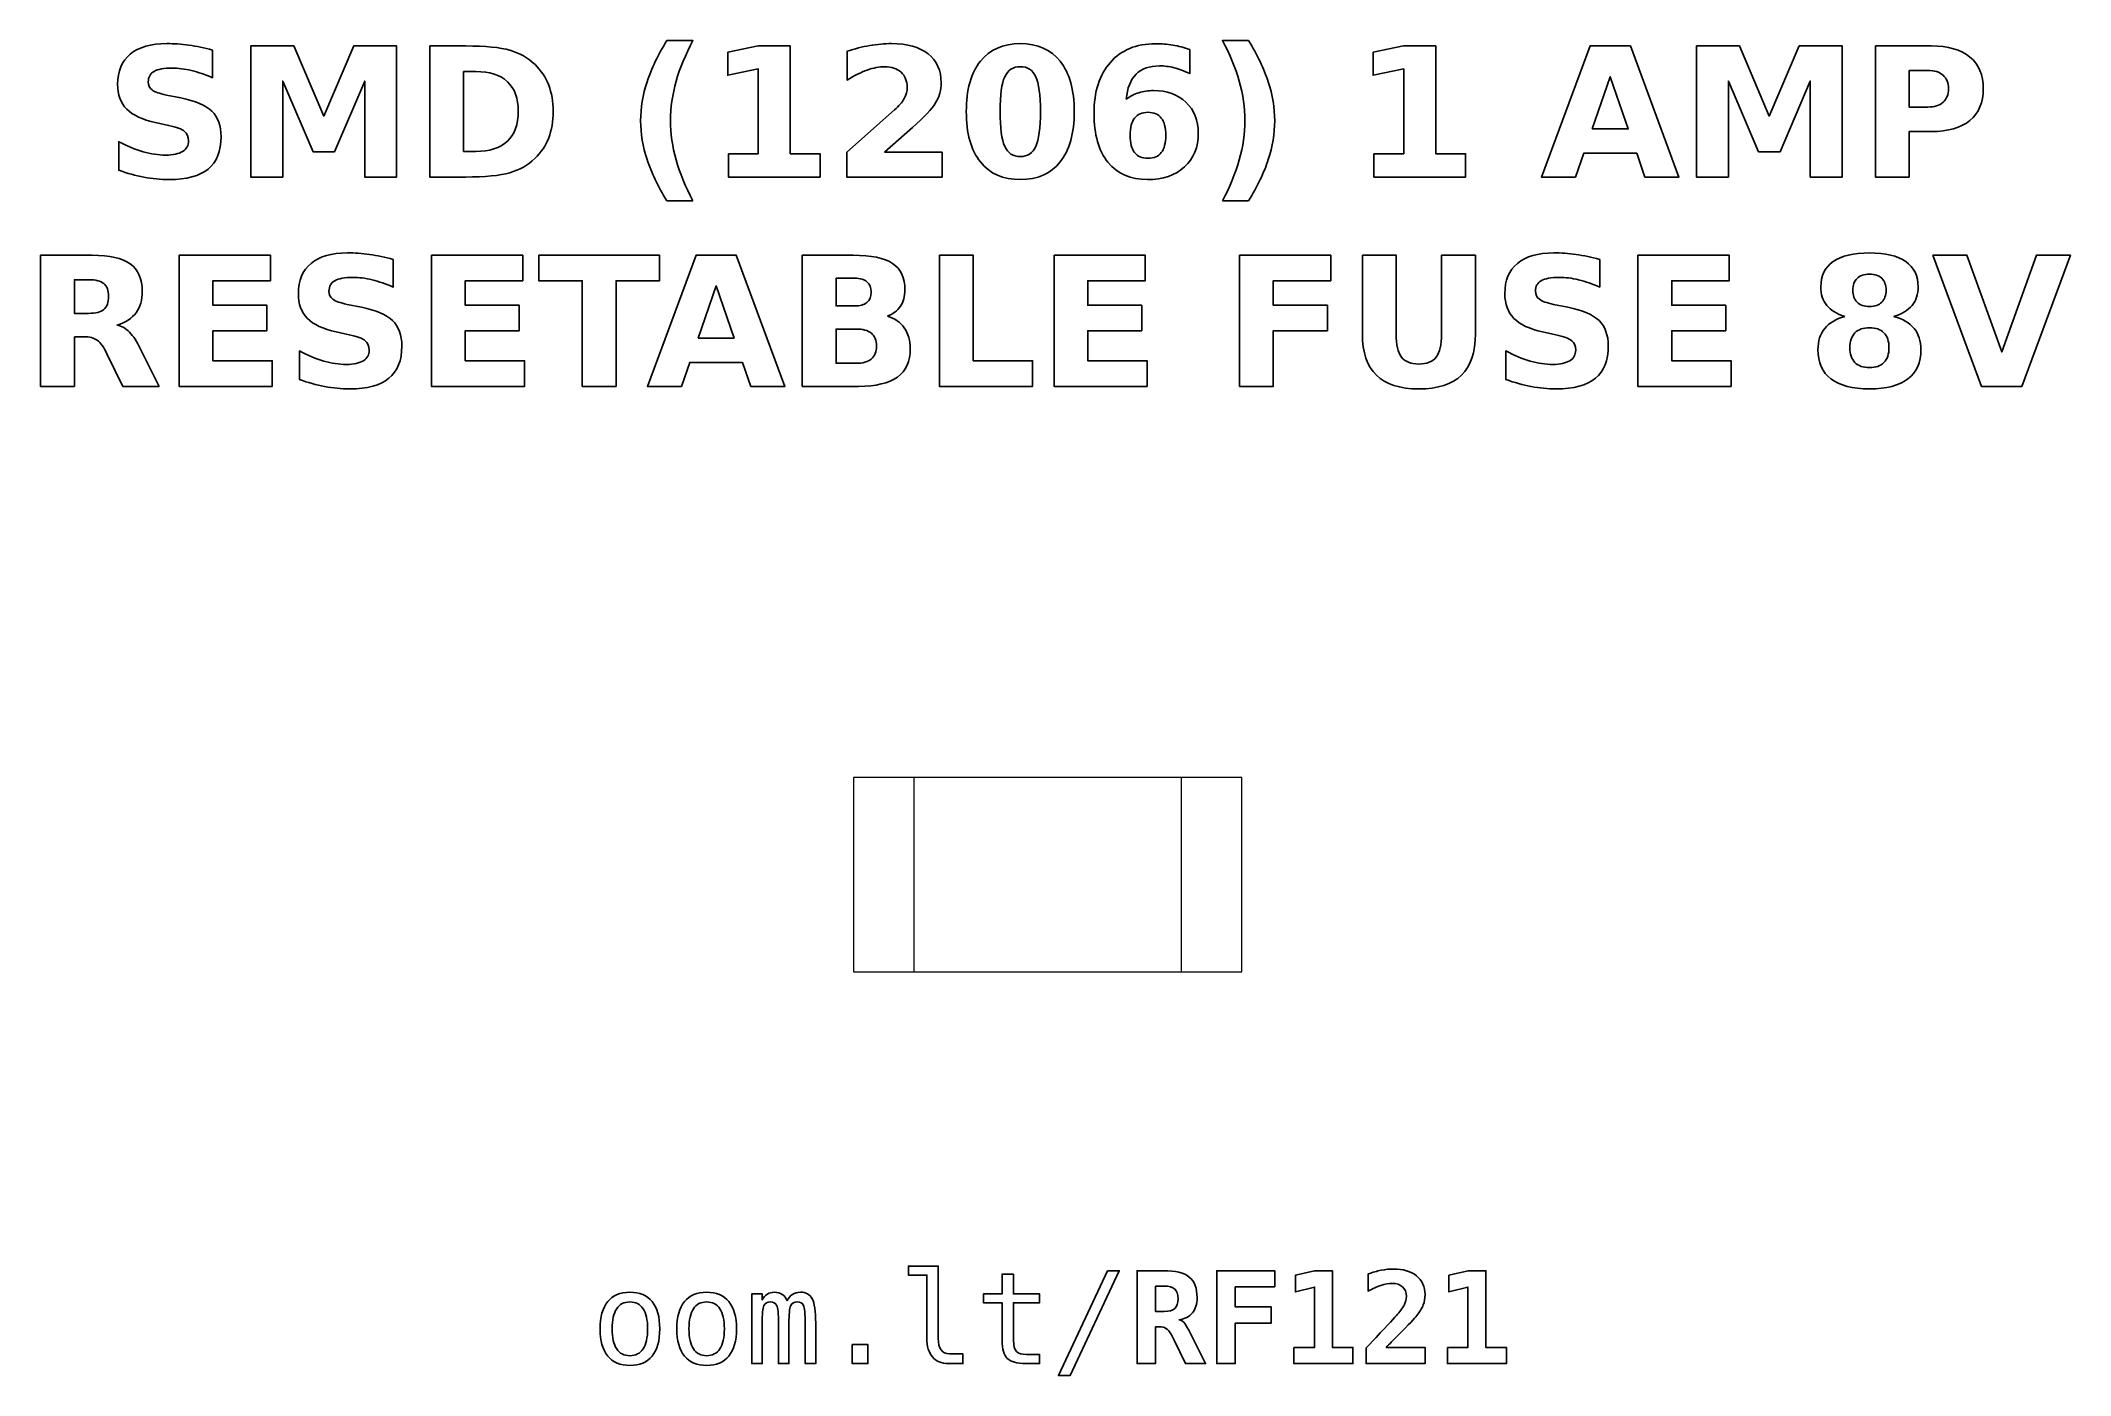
# Model space of a CAD drawing. Header units: centimetres. Extents: x -11.29 to -9.7, y -15.24 to -14.2.
import ezdxf

# ---------------------------------------------------------------- set-up
doc = ezdxf.new("R2010")
doc.units = ezdxf.units.CM
doc.header["$MEASUREMENT"] = 0
doc.layers.add('Layer 1', color=7, linetype='Continuous')

msp = doc.modelspace()

# ---------------------------------------------------------------- linework, layer by layer
at = {"layer": 'Layer 1', "color": 7, "lineweight": 9}
for points in [[(-10.6524, -14.9262), (-10.3476, -14.9262), (-10.3476, -14.7738), (-10.6524, -14.7738), (-10.6524, -14.9262)], [(-10.605, -14.9262), (-10.395, -14.9262), (-10.395, -14.7738), (-10.605, -14.7738), (-10.605, -14.9262)]]:
    msp.add_lwpolyline(points, close=True, dxfattribs=at)
at = {"layer": 'Layer 1', "color": 250}
for points, knots in [([(-11.15523, -14.20284), (-11.15523, -14.20284), (-11.15523, -14.22459), (-11.15523, -14.22459), (-11.15523, -14.22459), (-11.16088, -14.22207), (-11.1664, -14.22017), (-11.17176, -14.21888), (-11.17176, -14.21888), (-11.17715, -14.21758), (-11.18223, -14.21695), (-11.187, -14.21695), (-11.187, -14.21695), (-11.19333, -14.21695), (-11.19803, -14.21782), (-11.20107, -14.21956), (-11.20107, -14.21956), (-11.2041, -14.22132), (-11.20561, -14.22403), (-11.20561, -14.2277), (-11.20561, -14.2277), (-11.20561, -14.23045), (-11.2046, -14.23261), (-11.20255, -14.23414), (-11.20255, -14.23414), (-11.2005, -14.23567), (-11.19679, -14.23701), (-11.1914, -14.23811), (-11.1914, -14.23811), (-11.1914, -14.23811), (-11.18011, -14.24037), (-11.18011, -14.24037), (-11.18011, -14.24037), (-11.16866, -14.24268), (-11.16055, -14.24616), (-11.15573, -14.25086), (-11.15573, -14.25086), (-11.1509, -14.25554), (-11.14848, -14.2622), (-11.14848, -14.27083), (-11.14848, -14.27083), (-11.14848, -14.28219), (-11.15184, -14.29063), (-11.15857, -14.29616), (-11.15857, -14.29616), (-11.1653, -14.30168), (-11.17557, -14.30446), (-11.1894, -14.30446), (-11.1894, -14.30446), (-11.19594, -14.30446), (-11.20248, -14.30385), (-11.20904, -14.3026), (-11.20904, -14.3026), (-11.2156, -14.30135), (-11.22219, -14.29952), (-11.22875, -14.2971), (-11.22875, -14.2971), (-11.22875, -14.2971), (-11.22875, -14.27471), (-11.22875, -14.27471), (-11.22875, -14.27471), (-11.22219, -14.27819), (-11.21584, -14.28082), (-11.2097, -14.28259), (-11.2097, -14.28259), (-11.20356, -14.28435), (-11.19766, -14.28524), (-11.19197, -14.28524), (-11.19197, -14.28524), (-11.18618, -14.28524), (-11.18174, -14.28428), (-11.17866, -14.28235), (-11.17866, -14.28235), (-11.17557, -14.28042), (-11.17405, -14.27767), (-11.17405, -14.27407), (-11.17405, -14.27407), (-11.17405, -14.27087), (-11.17508, -14.26838), (-11.17717, -14.26664), (-11.17717, -14.26664), (-11.17927, -14.2649), (-11.18343, -14.26333), (-11.18969, -14.26196), (-11.18969, -14.26196), (-11.18969, -14.26196), (-11.19996, -14.25968), (-11.19996, -14.25968), (-11.19996, -14.25968), (-11.21024, -14.25747), (-11.21777, -14.25397), (-11.22252, -14.24914), (-11.22252, -14.24914), (-11.22727, -14.24432), (-11.22964, -14.23781), (-11.22964, -14.22965), (-11.22964, -14.22965), (-11.22964, -14.21939), (-11.22633, -14.21151), (-11.21972, -14.20601), (-11.21972, -14.20601), (-11.21311, -14.20048), (-11.20361, -14.19773), (-11.19119, -14.19773), (-11.19119, -14.19773), (-11.18555, -14.19773), (-11.17974, -14.19816), (-11.17376, -14.199), (-11.17376, -14.199), (-11.16779, -14.19985), (-11.16161, -14.20112), (-11.15523, -14.20284)], [0, 0, 0, 0, 0.0357143, 0.0357143, 0.0357143, 0.0357143, 0.0714286, 0.0714286, 0.0714286, 0.0714286, 0.1071429, 0.1071429, 0.1071429, 0.1071429, 0.1428571, 0.1428571, 0.1428571, 0.1428571, 0.1785714, 0.1785714, 0.1785714, 0.1785714, 0.2142857, 0.2142857, 0.2142857, 0.2142857, 0.25, 0.25, 0.25, 0.25, 0.2857143, 0.2857143, 0.2857143, 0.2857143, 0.3214286, 0.3214286, 0.3214286, 0.3214286, 0.3571429, 0.3571429, 0.3571429, 0.3571429, 0.3928571, 0.3928571, 0.3928571, 0.3928571, 0.4285714, 0.4285714, 0.4285714, 0.4285714, 0.4642857, 0.4642857, 0.4642857, 0.4642857, 0.5, 0.5, 0.5, 0.5, 0.5357143, 0.5357143, 0.5357143, 0.5357143, 0.5714286, 0.5714286, 0.5714286, 0.5714286, 0.6071429, 0.6071429, 0.6071429, 0.6071429, 0.6428571, 0.6428571, 0.6428571, 0.6428571, 0.6785714, 0.6785714, 0.6785714, 0.6785714, 0.7142857, 0.7142857, 0.7142857, 0.7142857, 0.75, 0.75, 0.75, 0.75, 0.7857143, 0.7857143, 0.7857143, 0.7857143, 0.8214286, 0.8214286, 0.8214286, 0.8214286, 0.8571429, 0.8571429, 0.8571429, 0.8571429, 0.8928571, 0.8928571, 0.8928571, 0.8928571, 0.9285714, 0.9285714, 0.9285714, 0.9285714, 0.9642857, 0.9642857, 0.9642857, 0.9642857, 1, 1, 1, 1]), ([(-11.1252, -14.19959), (-11.1252, -14.19959), (-11.09145, -14.19959), (-11.09145, -14.19959), (-11.09145, -14.19959), (-11.09145, -14.19959), (-11.068, -14.25465), (-11.068, -14.25465), (-11.068, -14.25465), (-11.068, -14.25465), (-11.04444, -14.19959), (-11.04444, -14.19959), (-11.04444, -14.19959), (-11.04444, -14.19959), (-11.01076, -14.19959), (-11.01076, -14.19959), (-11.01076, -14.19959), (-11.01076, -14.19959), (-11.01076, -14.30246), (-11.01076, -14.30246), (-11.01076, -14.30246), (-11.01076, -14.30246), (-11.03583, -14.30246), (-11.03583, -14.30246), (-11.03583, -14.30246), (-11.03583, -14.30246), (-11.03583, -14.22722), (-11.03583, -14.22722), (-11.03583, -14.22722), (-11.03583, -14.22722), (-11.05954, -14.28268), (-11.05954, -14.28268), (-11.05954, -14.28268), (-11.05954, -14.28268), (-11.07635, -14.28268), (-11.07635, -14.28268), (-11.07635, -14.28268), (-11.07635, -14.28268), (-11.10006, -14.22722), (-11.10006, -14.22722), (-11.10006, -14.22722), (-11.10006, -14.22722), (-11.10006, -14.30246), (-11.10006, -14.30246), (-11.10006, -14.30246), (-11.10006, -14.30246), (-11.1252, -14.30246), (-11.1252, -14.30246), (-11.1252, -14.30246), (-11.1252, -14.30246), (-11.1252, -14.19959), (-11.1252, -14.19959)], [0, 0, 0, 0, 0.0769231, 0.0769231, 0.0769231, 0.0769231, 0.1538462, 0.1538462, 0.1538462, 0.1538462, 0.2307692, 0.2307692, 0.2307692, 0.2307692, 0.3076923, 0.3076923, 0.3076923, 0.3076923, 0.3846154, 0.3846154, 0.3846154, 0.3846154, 0.4615385, 0.4615385, 0.4615385, 0.4615385, 0.5384615, 0.5384615, 0.5384615, 0.5384615, 0.6153846, 0.6153846, 0.6153846, 0.6153846, 0.6923077, 0.6923077, 0.6923077, 0.6923077, 0.7692308, 0.7692308, 0.7692308, 0.7692308, 0.8461538, 0.8461538, 0.8461538, 0.8461538, 0.9230769, 0.9230769, 0.9230769, 0.9230769, 1, 1, 1, 1]), ([(-10.98477, -14.19959), (-10.98477, -14.19959), (-10.95678, -14.19959), (-10.95678, -14.19959), (-10.95678, -14.19959), (-10.94117, -14.19959), (-10.92955, -14.2007), (-10.92191, -14.20293), (-10.92191, -14.20293), (-10.91426, -14.20516), (-10.9077, -14.20893), (-10.90222, -14.21427), (-10.90222, -14.21427), (-10.8974, -14.2189), (-10.89383, -14.22426), (-10.89147, -14.23033), (-10.89147, -14.23033), (-10.88915, -14.23637), (-10.88797, -14.24324), (-10.88797, -14.25093), (-10.88797, -14.25093), (-10.88797, -14.25869), (-10.88915, -14.26561), (-10.89147, -14.2717), (-10.89147, -14.2717), (-10.89383, -14.27779), (-10.8974, -14.28315), (-10.90222, -14.28778), (-10.90222, -14.28778), (-10.90775, -14.29312), (-10.91436, -14.29689), (-10.92207, -14.29912), (-10.92207, -14.29912), (-10.92979, -14.30135), (-10.94136, -14.30246), (-10.95678, -14.30246), (-10.95678, -14.30246), (-10.95678, -14.30246), (-10.98477, -14.30246), (-10.98477, -14.30246), (-10.98477, -14.30246), (-10.98477, -14.30246), (-10.98477, -14.19959), (-10.98477, -14.19959)], [0, 0, 0, 0, 0.0909091, 0.0909091, 0.0909091, 0.0909091, 0.1818182, 0.1818182, 0.1818182, 0.1818182, 0.2727273, 0.2727273, 0.2727273, 0.2727273, 0.3636364, 0.3636364, 0.3636364, 0.3636364, 0.4545455, 0.4545455, 0.4545455, 0.4545455, 0.5454545, 0.5454545, 0.5454545, 0.5454545, 0.6363636, 0.6363636, 0.6363636, 0.6363636, 0.7272727, 0.7272727, 0.7272727, 0.7272727, 0.8181818, 0.8181818, 0.8181818, 0.8181818, 0.9090909, 0.9090909, 0.9090909, 0.9090909, 1, 1, 1, 1]), ([(-10.77828, -14.32106), (-10.77828, -14.32106), (-10.79874, -14.32106), (-10.79874, -14.32106), (-10.79874, -14.32106), (-10.80577, -14.30973), (-10.81097, -14.29893), (-10.81431, -14.2887), (-10.81431, -14.2887), (-10.81767, -14.27849), (-10.81934, -14.26836), (-10.81934, -14.25829), (-10.81934, -14.25829), (-10.81934, -14.24823), (-10.81765, -14.23804), (-10.81429, -14.22774), (-10.81429, -14.22774), (-10.8109, -14.21742), (-10.80573, -14.20665), (-10.79874, -14.19538), (-10.79874, -14.19538), (-10.79874, -14.19538), (-10.77828, -14.19538), (-10.77828, -14.19538), (-10.77828, -14.19538), (-10.78416, -14.20627), (-10.78856, -14.21692), (-10.7915, -14.22732), (-10.7915, -14.22732), (-10.79444, -14.23771), (-10.79592, -14.24799), (-10.79592, -14.25815), (-10.79592, -14.25815), (-10.79592, -14.26831), (-10.79446, -14.27859), (-10.79155, -14.28903), (-10.79155, -14.28903), (-10.78863, -14.29945), (-10.78421, -14.31013), (-10.77828, -14.32106)], [0, 0, 0, 0, 0.1, 0.1, 0.1, 0.1, 0.2, 0.2, 0.2, 0.2, 0.3, 0.3, 0.3, 0.3, 0.4, 0.4, 0.4, 0.4, 0.5, 0.5, 0.5, 0.5, 0.6, 0.6, 0.6, 0.6, 0.7, 0.7, 0.7, 0.7, 0.8, 0.8, 0.8, 0.8, 0.9, 0.9, 0.9, 0.9, 1, 1, 1, 1]), ([(-10.75046, -14.28414), (-10.75046, -14.28414), (-10.72703, -14.28414), (-10.72703, -14.28414), (-10.72703, -14.28414), (-10.72703, -14.28414), (-10.72703, -14.21765), (-10.72703, -14.21765), (-10.72703, -14.21765), (-10.72703, -14.21765), (-10.75107, -14.22262), (-10.75107, -14.22262), (-10.75107, -14.22262), (-10.75107, -14.22262), (-10.75107, -14.20455), (-10.75107, -14.20455), (-10.75107, -14.20455), (-10.75107, -14.20455), (-10.72717, -14.19959), (-10.72717, -14.19959), (-10.72717, -14.19959), (-10.72717, -14.19959), (-10.70196, -14.19959), (-10.70196, -14.19959), (-10.70196, -14.19959), (-10.70196, -14.19959), (-10.70196, -14.28414), (-10.70196, -14.28414), (-10.70196, -14.28414), (-10.70196, -14.28414), (-10.67854, -14.28414), (-10.67854, -14.28414), (-10.67854, -14.28414), (-10.67854, -14.28414), (-10.67854, -14.30246), (-10.67854, -14.30246), (-10.67854, -14.30246), (-10.67854, -14.30246), (-10.75046, -14.30246), (-10.75046, -14.30246), (-10.75046, -14.30246), (-10.75046, -14.30246), (-10.75046, -14.28414), (-10.75046, -14.28414)], [0, 0, 0, 0, 0.0909091, 0.0909091, 0.0909091, 0.0909091, 0.1818182, 0.1818182, 0.1818182, 0.1818182, 0.2727273, 0.2727273, 0.2727273, 0.2727273, 0.3636364, 0.3636364, 0.3636364, 0.3636364, 0.4545455, 0.4545455, 0.4545455, 0.4545455, 0.5454545, 0.5454545, 0.5454545, 0.5454545, 0.6363636, 0.6363636, 0.6363636, 0.6363636, 0.7272727, 0.7272727, 0.7272727, 0.7272727, 0.8181818, 0.8181818, 0.8181818, 0.8181818, 0.9090909, 0.9090909, 0.9090909, 0.9090909, 1, 1, 1, 1]), ([(-10.62814, -14.28296), (-10.62814, -14.28296), (-10.58286, -14.28296), (-10.58286, -14.28296), (-10.58286, -14.28296), (-10.58286, -14.28296), (-10.58286, -14.30246), (-10.58286, -14.30246), (-10.58286, -14.30246), (-10.58286, -14.30246), (-10.65763, -14.30246), (-10.65763, -14.30246), (-10.65763, -14.30246), (-10.65763, -14.30246), (-10.65763, -14.28296), (-10.65763, -14.28296), (-10.65763, -14.28296), (-10.65763, -14.28296), (-10.62007, -14.24983), (-10.62007, -14.24983), (-10.62007, -14.24983), (-10.61671, -14.24679), (-10.61424, -14.24383), (-10.61264, -14.24094), (-10.61264, -14.24094), (-10.61102, -14.23804), (-10.61022, -14.23503), (-10.61022, -14.2319), (-10.61022, -14.2319), (-10.61022, -14.22708), (-10.61184, -14.2232), (-10.61508, -14.22026), (-10.61508, -14.22026), (-10.61831, -14.21732), (-10.62261, -14.21587), (-10.628, -14.21587), (-10.628, -14.21587), (-10.63213, -14.21587), (-10.63665, -14.21676), (-10.64157, -14.21852), (-10.64157, -14.21852), (-10.64648, -14.22029), (-10.65175, -14.22292), (-10.65735, -14.2264), (-10.65735, -14.2264), (-10.65735, -14.2264), (-10.65735, -14.2038), (-10.65735, -14.2038), (-10.65735, -14.2038), (-10.65137, -14.20183), (-10.64547, -14.20032), (-10.63964, -14.19929), (-10.63964, -14.19929), (-10.6338, -14.19825), (-10.62809, -14.19773), (-10.62247, -14.19773), (-10.62247, -14.19773), (-10.61017, -14.19773), (-10.6006, -14.20044), (-10.59378, -14.20587), (-10.59378, -14.20587), (-10.58696, -14.21128), (-10.58355, -14.21883), (-10.58355, -14.22854), (-10.58355, -14.22854), (-10.58355, -14.23414), (-10.585, -14.23936), (-10.5879, -14.24421), (-10.5879, -14.24421), (-10.59079, -14.24905), (-10.59688, -14.25554), (-10.60615, -14.26368), (-10.60615, -14.26368), (-10.60615, -14.26368), (-10.62814, -14.28296), (-10.62814, -14.28296)], [0, 0, 0, 0, 0.0526316, 0.0526316, 0.0526316, 0.0526316, 0.1052632, 0.1052632, 0.1052632, 0.1052632, 0.1578947, 0.1578947, 0.1578947, 0.1578947, 0.2105263, 0.2105263, 0.2105263, 0.2105263, 0.2631579, 0.2631579, 0.2631579, 0.2631579, 0.3157895, 0.3157895, 0.3157895, 0.3157895, 0.3684211, 0.3684211, 0.3684211, 0.3684211, 0.4210526, 0.4210526, 0.4210526, 0.4210526, 0.4736842, 0.4736842, 0.4736842, 0.4736842, 0.5263158, 0.5263158, 0.5263158, 0.5263158, 0.5789474, 0.5789474, 0.5789474, 0.5789474, 0.6315789, 0.6315789, 0.6315789, 0.6315789, 0.6842105, 0.6842105, 0.6842105, 0.6842105, 0.7368421, 0.7368421, 0.7368421, 0.7368421, 0.7894737, 0.7894737, 0.7894737, 0.7894737, 0.8421053, 0.8421053, 0.8421053, 0.8421053, 0.8947368, 0.8947368, 0.8947368, 0.8947368, 0.9473684, 0.9473684, 0.9473684, 0.9473684, 1, 1, 1, 1]), ([(-10.47917, -14.25112), (-10.47917, -14.26817), (-10.48284, -14.28132), (-10.4902, -14.29058), (-10.4902, -14.29058), (-10.49754, -14.29983), (-10.50798, -14.30446), (-10.52148, -14.30446), (-10.52148, -14.30446), (-10.53503, -14.30446), (-10.54549, -14.29983), (-10.55283, -14.29058), (-10.55283, -14.29058), (-10.56019, -14.28132), (-10.56386, -14.26817), (-10.56386, -14.25112), (-10.56386, -14.25112), (-10.56386, -14.23405), (-10.56019, -14.22087), (-10.55283, -14.21161), (-10.55283, -14.21161), (-10.54549, -14.20237), (-10.53503, -14.19773), (-10.52148, -14.19773), (-10.52148, -14.19773), (-10.50798, -14.19773), (-10.49754, -14.20237), (-10.4902, -14.21161), (-10.4902, -14.21161), (-10.48284, -14.22087), (-10.47917, -14.23405), (-10.47917, -14.25112)], [0, 0, 0, 0, 0.125, 0.125, 0.125, 0.125, 0.25, 0.25, 0.25, 0.25, 0.375, 0.375, 0.375, 0.375, 0.5, 0.5, 0.5, 0.5, 0.625, 0.625, 0.625, 0.625, 0.75, 0.75, 0.75, 0.75, 0.875, 0.875, 0.875, 0.875, 1, 1, 1, 1]), ([(-10.38858, -14.20227), (-10.38858, -14.20227), (-10.38858, -14.2213), (-10.38858, -14.2213), (-10.38858, -14.2213), (-10.39295, -14.21923), (-10.39704, -14.2177), (-10.4009, -14.21671), (-10.4009, -14.21671), (-10.40476, -14.21572), (-10.40854, -14.21523), (-10.41221, -14.21523), (-10.41221, -14.21523), (-10.42012, -14.21523), (-10.42625, -14.21742), (-10.43067, -14.22182), (-10.43067, -14.22182), (-10.43507, -14.22619), (-10.43766, -14.2327), (-10.43839, -14.24134), (-10.43839, -14.24134), (-10.43536, -14.2391), (-10.43206, -14.23741), (-10.42853, -14.23628), (-10.42853, -14.23628), (-10.42501, -14.23515), (-10.42115, -14.23459), (-10.41696, -14.23459), (-10.41696, -14.23459), (-10.40645, -14.23459), (-10.39796, -14.23767), (-10.39152, -14.24383), (-10.39152, -14.24383), (-10.38505, -14.24997), (-10.38183, -14.25803), (-10.38183, -14.26801), (-10.38183, -14.26801), (-10.38183, -14.27904), (-10.38543, -14.28786), (-10.39265, -14.29451), (-10.39265, -14.29451), (-10.39984, -14.30114), (-10.40953, -14.30446), (-10.42164, -14.30446), (-10.42164, -14.30446), (-10.435, -14.30446), (-10.44535, -14.29994), (-10.45269, -14.29091), (-10.45269, -14.29091), (-10.46, -14.2819), (-10.46367, -14.26909), (-10.46367, -14.25251), (-10.46367, -14.25251), (-10.46367, -14.23553), (-10.45939, -14.22217), (-10.45083, -14.21246), (-10.45083, -14.21246), (-10.44225, -14.20274), (-10.43051, -14.19787), (-10.41558, -14.19787), (-10.41558, -14.19787), (-10.41085, -14.19787), (-10.40626, -14.19825), (-10.40179, -14.19898), (-10.40179, -14.19898), (-10.39735, -14.19971), (-10.39295, -14.20081), (-10.38858, -14.20227)], [0, 0, 0, 0, 0.0588235, 0.0588235, 0.0588235, 0.0588235, 0.1176471, 0.1176471, 0.1176471, 0.1176471, 0.1764706, 0.1764706, 0.1764706, 0.1764706, 0.2352941, 0.2352941, 0.2352941, 0.2352941, 0.2941176, 0.2941176, 0.2941176, 0.2941176, 0.3529412, 0.3529412, 0.3529412, 0.3529412, 0.4117647, 0.4117647, 0.4117647, 0.4117647, 0.4705882, 0.4705882, 0.4705882, 0.4705882, 0.5294118, 0.5294118, 0.5294118, 0.5294118, 0.5882353, 0.5882353, 0.5882353, 0.5882353, 0.6470588, 0.6470588, 0.6470588, 0.6470588, 0.7058824, 0.7058824, 0.7058824, 0.7058824, 0.7647059, 0.7647059, 0.7647059, 0.7647059, 0.8235294, 0.8235294, 0.8235294, 0.8235294, 0.8823529, 0.8823529, 0.8823529, 0.8823529, 0.9411765, 0.9411765, 0.9411765, 0.9411765, 1, 1, 1, 1]), ([(-10.36294, -14.32106), (-10.35706, -14.31013), (-10.35264, -14.29945), (-10.3497, -14.28903), (-10.3497, -14.28903), (-10.34676, -14.27859), (-10.3453, -14.26831), (-10.3453, -14.25815), (-10.3453, -14.25815), (-10.3453, -14.24799), (-10.34676, -14.23771), (-10.3497, -14.22732), (-10.3497, -14.22732), (-10.35264, -14.21692), (-10.35706, -14.20627), (-10.36294, -14.19538), (-10.36294, -14.19538), (-10.36294, -14.19538), (-10.34248, -14.19538), (-10.34248, -14.19538), (-10.34248, -14.19538), (-10.3355, -14.20665), (-10.33032, -14.21742), (-10.32693, -14.22774), (-10.32693, -14.22774), (-10.32357, -14.23804), (-10.32188, -14.24823), (-10.32188, -14.25829), (-10.32188, -14.25829), (-10.32188, -14.26836), (-10.32355, -14.27849), (-10.32691, -14.2887), (-10.32691, -14.2887), (-10.33025, -14.29893), (-10.33545, -14.30973), (-10.34248, -14.32106), (-10.34248, -14.32106), (-10.34248, -14.32106), (-10.36294, -14.32106), (-10.36294, -14.32106)], [0, 0, 0, 0, 0.1, 0.1, 0.1, 0.1, 0.2, 0.2, 0.2, 0.2, 0.3, 0.3, 0.3, 0.3, 0.4, 0.4, 0.4, 0.4, 0.5, 0.5, 0.5, 0.5, 0.6, 0.6, 0.6, 0.6, 0.7, 0.7, 0.7, 0.7, 0.8, 0.8, 0.8, 0.8, 0.9, 0.9, 0.9, 0.9, 1, 1, 1, 1]), ([(-10.24408, -14.28414), (-10.24408, -14.28414), (-10.22065, -14.28414), (-10.22065, -14.28414), (-10.22065, -14.28414), (-10.22065, -14.28414), (-10.22065, -14.21765), (-10.22065, -14.21765), (-10.22065, -14.21765), (-10.22065, -14.21765), (-10.24469, -14.22262), (-10.24469, -14.22262), (-10.24469, -14.22262), (-10.24469, -14.22262), (-10.24469, -14.20455), (-10.24469, -14.20455), (-10.24469, -14.20455), (-10.24469, -14.20455), (-10.22079, -14.19959), (-10.22079, -14.19959), (-10.22079, -14.19959), (-10.22079, -14.19959), (-10.19558, -14.19959), (-10.19558, -14.19959), (-10.19558, -14.19959), (-10.19558, -14.19959), (-10.19558, -14.28414), (-10.19558, -14.28414), (-10.19558, -14.28414), (-10.19558, -14.28414), (-10.17216, -14.28414), (-10.17216, -14.28414), (-10.17216, -14.28414), (-10.17216, -14.28414), (-10.17216, -14.30246), (-10.17216, -14.30246), (-10.17216, -14.30246), (-10.17216, -14.30246), (-10.24408, -14.30246), (-10.24408, -14.30246), (-10.24408, -14.30246), (-10.24408, -14.30246), (-10.24408, -14.28414), (-10.24408, -14.28414)], [0, 0, 0, 0, 0.0909091, 0.0909091, 0.0909091, 0.0909091, 0.1818182, 0.1818182, 0.1818182, 0.1818182, 0.2727273, 0.2727273, 0.2727273, 0.2727273, 0.3636364, 0.3636364, 0.3636364, 0.3636364, 0.4545455, 0.4545455, 0.4545455, 0.4545455, 0.5454545, 0.5454545, 0.5454545, 0.5454545, 0.6363636, 0.6363636, 0.6363636, 0.6363636, 0.7272727, 0.7272727, 0.7272727, 0.7272727, 0.8181818, 0.8181818, 0.8181818, 0.8181818, 0.9090909, 0.9090909, 0.9090909, 0.9090909, 1, 1, 1, 1]), ([(-10.03791, -14.28374), (-10.03791, -14.28374), (-10.0794, -14.28374), (-10.0794, -14.28374), (-10.0794, -14.28374), (-10.0794, -14.28374), (-10.08594, -14.30246), (-10.08594, -14.30246), (-10.08594, -14.30246), (-10.08594, -14.30246), (-10.11261, -14.30246), (-10.11261, -14.30246), (-10.11261, -14.30246), (-10.11261, -14.30246), (-10.07451, -14.19959), (-10.07451, -14.19959), (-10.07451, -14.19959), (-10.07451, -14.19959), (-10.04288, -14.19959), (-10.04288, -14.19959), (-10.04288, -14.19959), (-10.04288, -14.19959), (-10.00478, -14.30246), (-10.00478, -14.30246), (-10.00478, -14.30246), (-10.00478, -14.30246), (-10.03145, -14.30246), (-10.03145, -14.30246), (-10.03145, -14.30246), (-10.03145, -14.30246), (-10.03791, -14.28374), (-10.03791, -14.28374)], [0, 0, 0, 0, 0.125, 0.125, 0.125, 0.125, 0.25, 0.25, 0.25, 0.25, 0.375, 0.375, 0.375, 0.375, 0.5, 0.5, 0.5, 0.5, 0.625, 0.625, 0.625, 0.625, 0.75, 0.75, 0.75, 0.75, 0.875, 0.875, 0.875, 0.875, 1, 1, 1, 1]), ([(-9.99111, -14.19959), (-9.99111, -14.19959), (-9.95736, -14.19959), (-9.95736, -14.19959), (-9.95736, -14.19959), (-9.95736, -14.19959), (-9.93391, -14.25465), (-9.93391, -14.25465), (-9.93391, -14.25465), (-9.93391, -14.25465), (-9.91035, -14.19959), (-9.91035, -14.19959), (-9.91035, -14.19959), (-9.91035, -14.19959), (-9.87667, -14.19959), (-9.87667, -14.19959), (-9.87667, -14.19959), (-9.87667, -14.19959), (-9.87667, -14.30246), (-9.87667, -14.30246), (-9.87667, -14.30246), (-9.87667, -14.30246), (-9.90174, -14.30246), (-9.90174, -14.30246), (-9.90174, -14.30246), (-9.90174, -14.30246), (-9.90174, -14.22722), (-9.90174, -14.22722), (-9.90174, -14.22722), (-9.90174, -14.22722), (-9.92545, -14.28268), (-9.92545, -14.28268), (-9.92545, -14.28268), (-9.92545, -14.28268), (-9.94226, -14.28268), (-9.94226, -14.28268), (-9.94226, -14.28268), (-9.94226, -14.28268), (-9.96597, -14.22722), (-9.96597, -14.22722), (-9.96597, -14.22722), (-9.96597, -14.22722), (-9.96597, -14.30246), (-9.96597, -14.30246), (-9.96597, -14.30246), (-9.96597, -14.30246), (-9.99111, -14.30246), (-9.99111, -14.30246), (-9.99111, -14.30246), (-9.99111, -14.30246), (-9.99111, -14.19959), (-9.99111, -14.19959)], [0, 0, 0, 0, 0.0769231, 0.0769231, 0.0769231, 0.0769231, 0.1538462, 0.1538462, 0.1538462, 0.1538462, 0.2307692, 0.2307692, 0.2307692, 0.2307692, 0.3076923, 0.3076923, 0.3076923, 0.3076923, 0.3846154, 0.3846154, 0.3846154, 0.3846154, 0.4615385, 0.4615385, 0.4615385, 0.4615385, 0.5384615, 0.5384615, 0.5384615, 0.5384615, 0.6153846, 0.6153846, 0.6153846, 0.6153846, 0.6923077, 0.6923077, 0.6923077, 0.6923077, 0.7692308, 0.7692308, 0.7692308, 0.7692308, 0.8461538, 0.8461538, 0.8461538, 0.8461538, 0.9230769, 0.9230769, 0.9230769, 0.9230769, 1, 1, 1, 1]), ([(-9.85068, -14.19959), (-9.85068, -14.19959), (-9.80666, -14.19959), (-9.80666, -14.19959), (-9.80666, -14.19959), (-9.79356, -14.19959), (-9.78351, -14.20251), (-9.7765, -14.20832), (-9.7765, -14.20832), (-9.7695, -14.21413), (-9.76599, -14.2224), (-9.76599, -14.23315), (-9.76599, -14.23315), (-9.76599, -14.24392), (-9.7695, -14.25222), (-9.7765, -14.25803), (-9.7765, -14.25803), (-9.78351, -14.26384), (-9.79356, -14.26676), (-9.80666, -14.26676), (-9.80666, -14.26676), (-9.80666, -14.26676), (-9.82415, -14.26676), (-9.82415, -14.26676), (-9.82415, -14.26676), (-9.82415, -14.26676), (-9.82415, -14.30246), (-9.82415, -14.30246), (-9.82415, -14.30246), (-9.82415, -14.30246), (-9.85068, -14.30246), (-9.85068, -14.30246), (-9.85068, -14.30246), (-9.85068, -14.30246), (-9.85068, -14.19959), (-9.85068, -14.19959)], [0, 0, 0, 0, 0.1111111, 0.1111111, 0.1111111, 0.1111111, 0.2222222, 0.2222222, 0.2222222, 0.2222222, 0.3333333, 0.3333333, 0.3333333, 0.3333333, 0.4444444, 0.4444444, 0.4444444, 0.4444444, 0.5555556, 0.5555556, 0.5555556, 0.5555556, 0.6666667, 0.6666667, 0.6666667, 0.6666667, 0.7777778, 0.7777778, 0.7777778, 0.7777778, 0.8888889, 0.8888889, 0.8888889, 0.8888889, 1, 1, 1, 1]), ([(-10.95824, -14.21965), (-10.95824, -14.21965), (-10.95824, -14.2824), (-10.95824, -14.2824), (-10.95824, -14.2824), (-10.95824, -14.2824), (-10.94874, -14.2824), (-10.94874, -14.2824), (-10.94874, -14.2824), (-10.9379, -14.2824), (-10.92962, -14.27972), (-10.92391, -14.27433), (-10.92391, -14.27433), (-10.91819, -14.26897), (-10.91532, -14.26116), (-10.91532, -14.25093), (-10.91532, -14.25093), (-10.91532, -14.24072), (-10.91817, -14.23296), (-10.92386, -14.22765), (-10.92386, -14.22765), (-10.92955, -14.22231), (-10.93785, -14.21965), (-10.94874, -14.21965), (-10.94874, -14.21965), (-10.94874, -14.21965), (-10.95824, -14.21965), (-10.95824, -14.21965)], [0, 0, 0, 0, 0.1428571, 0.1428571, 0.1428571, 0.1428571, 0.2857143, 0.2857143, 0.2857143, 0.2857143, 0.4285714, 0.4285714, 0.4285714, 0.4285714, 0.5714286, 0.5714286, 0.5714286, 0.5714286, 0.7142857, 0.7142857, 0.7142857, 0.7142857, 0.8571429, 0.8571429, 0.8571429, 0.8571429, 1, 1, 1, 1]), ([(-10.5057, -14.25093), (-10.5057, -14.23807), (-10.5069, -14.22901), (-10.50932, -14.22374), (-10.50932, -14.22374), (-10.51172, -14.2185), (-10.51579, -14.21587), (-10.52148, -14.21587), (-10.52148, -14.21587), (-10.52717, -14.21587), (-10.53124, -14.2185), (-10.53369, -14.22374), (-10.53369, -14.22374), (-10.53611, -14.22901), (-10.53733, -14.23807), (-10.53733, -14.25093), (-10.53733, -14.25093), (-10.53733, -14.26391), (-10.53611, -14.27309), (-10.53369, -14.2784), (-10.53369, -14.2784), (-10.53124, -14.28374), (-10.52717, -14.2864), (-10.52148, -14.2864), (-10.52148, -14.2864), (-10.51584, -14.2864), (-10.51179, -14.28374), (-10.50934, -14.2784), (-10.50934, -14.2784), (-10.50692, -14.27309), (-10.5057, -14.26391), (-10.5057, -14.25093)], [0, 0, 0, 0, 0.125, 0.125, 0.125, 0.125, 0.25, 0.25, 0.25, 0.25, 0.375, 0.375, 0.375, 0.375, 0.5, 0.5, 0.5, 0.5, 0.625, 0.625, 0.625, 0.625, 0.75, 0.75, 0.75, 0.75, 0.875, 0.875, 0.875, 0.875, 1, 1, 1, 1]), ([(-9.82415, -14.21881), (-9.82415, -14.21881), (-9.82415, -14.24754), (-9.82415, -14.24754), (-9.82415, -14.24754), (-9.82415, -14.24754), (-9.80948, -14.24754), (-9.80948, -14.24754), (-9.80948, -14.24754), (-9.80433, -14.24754), (-9.80035, -14.2463), (-9.79755, -14.24378), (-9.79755, -14.24378), (-9.79475, -14.24129), (-9.79334, -14.23774), (-9.79334, -14.23315), (-9.79334, -14.23315), (-9.79334, -14.22854), (-9.79475, -14.22501), (-9.79755, -14.22252), (-9.79755, -14.22252), (-9.80035, -14.22005), (-9.80433, -14.21881), (-9.80948, -14.21881), (-9.80948, -14.21881), (-9.80948, -14.21881), (-9.82415, -14.21881), (-9.82415, -14.21881)], [0, 0, 0, 0, 0.1428571, 0.1428571, 0.1428571, 0.1428571, 0.2857143, 0.2857143, 0.2857143, 0.2857143, 0.4285714, 0.4285714, 0.4285714, 0.4285714, 0.5714286, 0.5714286, 0.5714286, 0.5714286, 0.7142857, 0.7142857, 0.7142857, 0.7142857, 0.8571429, 0.8571429, 0.8571429, 0.8571429, 1, 1, 1, 1]), ([(-10.07279, -14.26464), (-10.07279, -14.26464), (-10.04459, -14.26464), (-10.04459, -14.26464), (-10.04459, -14.26464), (-10.04459, -14.26464), (-10.05866, -14.22372), (-10.05866, -14.22372), (-10.05866, -14.22372), (-10.05866, -14.22372), (-10.07279, -14.26464), (-10.07279, -14.26464)], [0, 0, 0, 0, 0.3333333, 0.3333333, 0.3333333, 0.3333333, 0.6666667, 0.6666667, 0.6666667, 0.6666667, 1, 1, 1, 1]), ([(-10.42136, -14.25168), (-10.42602, -14.25168), (-10.4295, -14.25319), (-10.4318, -14.2562), (-10.4318, -14.2562), (-10.43413, -14.25921), (-10.43528, -14.26373), (-10.43528, -14.26972), (-10.43528, -14.26972), (-10.43528, -14.27574), (-10.43413, -14.28026), (-10.4318, -14.28327), (-10.4318, -14.28327), (-10.4295, -14.28628), (-10.42602, -14.28778), (-10.42136, -14.28778), (-10.42136, -14.28778), (-10.41668, -14.28778), (-10.41318, -14.28628), (-10.41087, -14.28327), (-10.41087, -14.28327), (-10.40854, -14.28026), (-10.40739, -14.27574), (-10.40739, -14.26972), (-10.40739, -14.26972), (-10.40739, -14.26373), (-10.40854, -14.25921), (-10.41087, -14.2562), (-10.41087, -14.2562), (-10.41318, -14.25319), (-10.41668, -14.25168), (-10.42136, -14.25168)], [0, 0, 0, 0, 0.125, 0.125, 0.125, 0.125, 0.25, 0.25, 0.25, 0.25, 0.375, 0.375, 0.375, 0.375, 0.5, 0.5, 0.5, 0.5, 0.625, 0.625, 0.625, 0.625, 0.75, 0.75, 0.75, 0.75, 0.875, 0.875, 0.875, 0.875, 1, 1, 1, 1]), ([(-11.26357, -14.42779), (-11.26357, -14.42779), (-11.26357, -14.46671), (-11.26357, -14.46671), (-11.26357, -14.46671), (-11.26357, -14.46671), (-11.2901, -14.46671), (-11.2901, -14.46671), (-11.2901, -14.46671), (-11.2901, -14.46671), (-11.2901, -14.36384), (-11.2901, -14.36384), (-11.2901, -14.36384), (-11.2901, -14.36384), (-11.24958, -14.36384), (-11.24958, -14.36384), (-11.24958, -14.36384), (-11.23603, -14.36384), (-11.22608, -14.36612), (-11.21978, -14.37066), (-11.21978, -14.37066), (-11.21346, -14.3752), (-11.2103, -14.3824), (-11.2103, -14.39223), (-11.2103, -14.39223), (-11.2103, -14.39902), (-11.21195, -14.40462), (-11.21522, -14.40897), (-11.21522, -14.40897), (-11.21851, -14.41335), (-11.22347, -14.41657), (-11.23008, -14.41862), (-11.23008, -14.41862), (-11.22646, -14.41946), (-11.22319, -14.42132), (-11.22032, -14.42424), (-11.22032, -14.42424), (-11.21745, -14.42715), (-11.21456, -14.43157), (-11.21162, -14.4375), (-11.21162, -14.4375), (-11.21162, -14.4375), (-11.1972, -14.46671), (-11.1972, -14.46671), (-11.1972, -14.46671), (-11.1972, -14.46671), (-11.22547, -14.46671), (-11.22547, -14.46671), (-11.22547, -14.46671), (-11.22547, -14.46671), (-11.23801, -14.44115), (-11.23801, -14.44115), (-11.23801, -14.44115), (-11.24052, -14.43602), (-11.24309, -14.43249), (-11.2457, -14.43061), (-11.2457, -14.43061), (-11.24829, -14.42873), (-11.25174, -14.42779), (-11.25607, -14.42779), (-11.25607, -14.42779), (-11.25607, -14.42779), (-11.26357, -14.42779), (-11.26357, -14.42779)], [0, 0, 0, 0, 0.0625, 0.0625, 0.0625, 0.0625, 0.125, 0.125, 0.125, 0.125, 0.1875, 0.1875, 0.1875, 0.1875, 0.25, 0.25, 0.25, 0.25, 0.3125, 0.3125, 0.3125, 0.3125, 0.375, 0.375, 0.375, 0.375, 0.4375, 0.4375, 0.4375, 0.4375, 0.5, 0.5, 0.5, 0.5, 0.5625, 0.5625, 0.5625, 0.5625, 0.625, 0.625, 0.625, 0.625, 0.6875, 0.6875, 0.6875, 0.6875, 0.75, 0.75, 0.75, 0.75, 0.8125, 0.8125, 0.8125, 0.8125, 0.875, 0.875, 0.875, 0.875, 0.9375, 0.9375, 0.9375, 0.9375, 1, 1, 1, 1]), ([(-11.18145, -14.36384), (-11.18145, -14.36384), (-11.10986, -14.36384), (-11.10986, -14.36384), (-11.10986, -14.36384), (-11.10986, -14.36384), (-11.10986, -14.3839), (-11.10986, -14.3839), (-11.10986, -14.3839), (-11.10986, -14.3839), (-11.15492, -14.3839), (-11.15492, -14.3839), (-11.15492, -14.3839), (-11.15492, -14.3839), (-11.15492, -14.40305), (-11.15492, -14.40305), (-11.15492, -14.40305), (-11.15492, -14.40305), (-11.11257, -14.40305), (-11.11257, -14.40305), (-11.11257, -14.40305), (-11.11257, -14.40305), (-11.11257, -14.42311), (-11.11257, -14.42311), (-11.11257, -14.42311), (-11.11257, -14.42311), (-11.15492, -14.42311), (-11.15492, -14.42311), (-11.15492, -14.42311), (-11.15492, -14.42311), (-11.15492, -14.44665), (-11.15492, -14.44665), (-11.15492, -14.44665), (-11.15492, -14.44665), (-11.10836, -14.44665), (-11.10836, -14.44665), (-11.10836, -14.44665), (-11.10836, -14.44665), (-11.10836, -14.46671), (-11.10836, -14.46671), (-11.10836, -14.46671), (-11.10836, -14.46671), (-11.18145, -14.46671), (-11.18145, -14.46671), (-11.18145, -14.46671), (-11.18145, -14.46671), (-11.18145, -14.36384), (-11.18145, -14.36384)], [0, 0, 0, 0, 0.0833333, 0.0833333, 0.0833333, 0.0833333, 0.1666667, 0.1666667, 0.1666667, 0.1666667, 0.25, 0.25, 0.25, 0.25, 0.3333333, 0.3333333, 0.3333333, 0.3333333, 0.4166667, 0.4166667, 0.4166667, 0.4166667, 0.5, 0.5, 0.5, 0.5, 0.5833333, 0.5833333, 0.5833333, 0.5833333, 0.6666667, 0.6666667, 0.6666667, 0.6666667, 0.75, 0.75, 0.75, 0.75, 0.8333333, 0.8333333, 0.8333333, 0.8333333, 0.9166667, 0.9166667, 0.9166667, 0.9166667, 1, 1, 1, 1]), ([(-11.01346, -14.36709), (-11.01346, -14.36709), (-11.01346, -14.38884), (-11.01346, -14.38884), (-11.01346, -14.38884), (-11.01911, -14.38632), (-11.02463, -14.38442), (-11.02999, -14.38313), (-11.02999, -14.38313), (-11.03538, -14.38183), (-11.04046, -14.3812), (-11.04523, -14.3812), (-11.04523, -14.3812), (-11.05156, -14.3812), (-11.05626, -14.38207), (-11.0593, -14.38381), (-11.0593, -14.38381), (-11.06233, -14.38557), (-11.06384, -14.38828), (-11.06384, -14.39195), (-11.06384, -14.39195), (-11.06384, -14.3947), (-11.06283, -14.39686), (-11.06078, -14.39839), (-11.06078, -14.39839), (-11.05873, -14.39992), (-11.05502, -14.40126), (-11.04963, -14.40236), (-11.04963, -14.40236), (-11.04963, -14.40236), (-11.03834, -14.40462), (-11.03834, -14.40462), (-11.03834, -14.40462), (-11.02689, -14.40693), (-11.01878, -14.41041), (-11.01396, -14.41511), (-11.01396, -14.41511), (-11.00913, -14.41979), (-11.00671, -14.42645), (-11.00671, -14.43508), (-11.00671, -14.43508), (-11.00671, -14.44644), (-11.01007, -14.45488), (-11.0168, -14.46041), (-11.0168, -14.46041), (-11.02353, -14.46593), (-11.0338, -14.46871), (-11.04763, -14.46871), (-11.04763, -14.46871), (-11.05417, -14.46871), (-11.06071, -14.4681), (-11.06727, -14.46685), (-11.06727, -14.46685), (-11.07383, -14.4656), (-11.08042, -14.46377), (-11.08698, -14.46135), (-11.08698, -14.46135), (-11.08698, -14.46135), (-11.08698, -14.43896), (-11.08698, -14.43896), (-11.08698, -14.43896), (-11.08042, -14.44244), (-11.07407, -14.44507), (-11.06793, -14.44684), (-11.06793, -14.44684), (-11.06179, -14.4486), (-11.05589, -14.44949), (-11.0502, -14.44949), (-11.0502, -14.44949), (-11.04441, -14.44949), (-11.03997, -14.44853), (-11.03689, -14.4466), (-11.03689, -14.4466), (-11.0338, -14.44467), (-11.03228, -14.44192), (-11.03228, -14.43832), (-11.03228, -14.43832), (-11.03228, -14.43512), (-11.03331, -14.43263), (-11.0354, -14.43089), (-11.0354, -14.43089), (-11.0375, -14.42915), (-11.04166, -14.42758), (-11.04792, -14.42621), (-11.04792, -14.42621), (-11.04792, -14.42621), (-11.05819, -14.42393), (-11.05819, -14.42393), (-11.05819, -14.42393), (-11.06847, -14.42172), (-11.076, -14.41822), (-11.08075, -14.41339), (-11.08075, -14.41339), (-11.0855, -14.40857), (-11.08787, -14.40206), (-11.08787, -14.3939), (-11.08787, -14.3939), (-11.08787, -14.38364), (-11.08456, -14.37576), (-11.07795, -14.37026), (-11.07795, -14.37026), (-11.07134, -14.36473), (-11.06184, -14.36198), (-11.04942, -14.36198), (-11.04942, -14.36198), (-11.04378, -14.36198), (-11.03797, -14.36241), (-11.03199, -14.36325), (-11.03199, -14.36325), (-11.02602, -14.3641), (-11.01984, -14.36537), (-11.01346, -14.36709)], [0, 0, 0, 0, 0.0357143, 0.0357143, 0.0357143, 0.0357143, 0.0714286, 0.0714286, 0.0714286, 0.0714286, 0.1071429, 0.1071429, 0.1071429, 0.1071429, 0.1428571, 0.1428571, 0.1428571, 0.1428571, 0.1785714, 0.1785714, 0.1785714, 0.1785714, 0.2142857, 0.2142857, 0.2142857, 0.2142857, 0.25, 0.25, 0.25, 0.25, 0.2857143, 0.2857143, 0.2857143, 0.2857143, 0.3214286, 0.3214286, 0.3214286, 0.3214286, 0.3571429, 0.3571429, 0.3571429, 0.3571429, 0.3928571, 0.3928571, 0.3928571, 0.3928571, 0.4285714, 0.4285714, 0.4285714, 0.4285714, 0.4642857, 0.4642857, 0.4642857, 0.4642857, 0.5, 0.5, 0.5, 0.5, 0.5357143, 0.5357143, 0.5357143, 0.5357143, 0.5714286, 0.5714286, 0.5714286, 0.5714286, 0.6071429, 0.6071429, 0.6071429, 0.6071429, 0.6428571, 0.6428571, 0.6428571, 0.6428571, 0.6785714, 0.6785714, 0.6785714, 0.6785714, 0.7142857, 0.7142857, 0.7142857, 0.7142857, 0.75, 0.75, 0.75, 0.75, 0.7857143, 0.7857143, 0.7857143, 0.7857143, 0.8214286, 0.8214286, 0.8214286, 0.8214286, 0.8571429, 0.8571429, 0.8571429, 0.8571429, 0.8928571, 0.8928571, 0.8928571, 0.8928571, 0.9285714, 0.9285714, 0.9285714, 0.9285714, 0.9642857, 0.9642857, 0.9642857, 0.9642857, 1, 1, 1, 1]), ([(-10.98343, -14.36384), (-10.98343, -14.36384), (-10.91184, -14.36384), (-10.91184, -14.36384), (-10.91184, -14.36384), (-10.91184, -14.36384), (-10.91184, -14.3839), (-10.91184, -14.3839), (-10.91184, -14.3839), (-10.91184, -14.3839), (-10.9569, -14.3839), (-10.9569, -14.3839), (-10.9569, -14.3839), (-10.9569, -14.3839), (-10.9569, -14.40305), (-10.9569, -14.40305), (-10.9569, -14.40305), (-10.9569, -14.40305), (-10.91455, -14.40305), (-10.91455, -14.40305), (-10.91455, -14.40305), (-10.91455, -14.40305), (-10.91455, -14.42311), (-10.91455, -14.42311), (-10.91455, -14.42311), (-10.91455, -14.42311), (-10.9569, -14.42311), (-10.9569, -14.42311), (-10.9569, -14.42311), (-10.9569, -14.42311), (-10.9569, -14.44665), (-10.9569, -14.44665), (-10.9569, -14.44665), (-10.9569, -14.44665), (-10.91034, -14.44665), (-10.91034, -14.44665), (-10.91034, -14.44665), (-10.91034, -14.44665), (-10.91034, -14.46671), (-10.91034, -14.46671), (-10.91034, -14.46671), (-10.91034, -14.46671), (-10.98343, -14.46671), (-10.98343, -14.46671), (-10.98343, -14.46671), (-10.98343, -14.46671), (-10.98343, -14.36384), (-10.98343, -14.36384)], [0, 0, 0, 0, 0.0833333, 0.0833333, 0.0833333, 0.0833333, 0.1666667, 0.1666667, 0.1666667, 0.1666667, 0.25, 0.25, 0.25, 0.25, 0.3333333, 0.3333333, 0.3333333, 0.3333333, 0.4166667, 0.4166667, 0.4166667, 0.4166667, 0.5, 0.5, 0.5, 0.5, 0.5833333, 0.5833333, 0.5833333, 0.5833333, 0.6666667, 0.6666667, 0.6666667, 0.6666667, 0.75, 0.75, 0.75, 0.75, 0.8333333, 0.8333333, 0.8333333, 0.8333333, 0.9166667, 0.9166667, 0.9166667, 0.9166667, 1, 1, 1, 1]), ([(-10.89931, -14.36384), (-10.89931, -14.36384), (-10.80451, -14.36384), (-10.80451, -14.36384), (-10.80451, -14.36384), (-10.80451, -14.36384), (-10.80451, -14.3839), (-10.80451, -14.3839), (-10.80451, -14.3839), (-10.80451, -14.3839), (-10.83861, -14.3839), (-10.83861, -14.3839), (-10.83861, -14.3839), (-10.83861, -14.3839), (-10.83861, -14.46671), (-10.83861, -14.46671), (-10.83861, -14.46671), (-10.83861, -14.46671), (-10.86514, -14.46671), (-10.86514, -14.46671), (-10.86514, -14.46671), (-10.86514, -14.46671), (-10.86514, -14.3839), (-10.86514, -14.3839), (-10.86514, -14.3839), (-10.86514, -14.3839), (-10.89931, -14.3839), (-10.89931, -14.3839), (-10.89931, -14.3839), (-10.89931, -14.3839), (-10.89931, -14.36384), (-10.89931, -14.36384)], [0, 0, 0, 0, 0.125, 0.125, 0.125, 0.125, 0.25, 0.25, 0.25, 0.25, 0.375, 0.375, 0.375, 0.375, 0.5, 0.5, 0.5, 0.5, 0.625, 0.625, 0.625, 0.625, 0.75, 0.75, 0.75, 0.75, 0.875, 0.875, 0.875, 0.875, 1, 1, 1, 1]), ([(-10.73931, -14.44799), (-10.73931, -14.44799), (-10.7808, -14.44799), (-10.7808, -14.44799), (-10.7808, -14.44799), (-10.7808, -14.44799), (-10.78734, -14.46671), (-10.78734, -14.46671), (-10.78734, -14.46671), (-10.78734, -14.46671), (-10.81401, -14.46671), (-10.81401, -14.46671), (-10.81401, -14.46671), (-10.81401, -14.46671), (-10.77591, -14.36384), (-10.77591, -14.36384), (-10.77591, -14.36384), (-10.77591, -14.36384), (-10.74428, -14.36384), (-10.74428, -14.36384), (-10.74428, -14.36384), (-10.74428, -14.36384), (-10.70618, -14.46671), (-10.70618, -14.46671), (-10.70618, -14.46671), (-10.70618, -14.46671), (-10.73285, -14.46671), (-10.73285, -14.46671), (-10.73285, -14.46671), (-10.73285, -14.46671), (-10.73931, -14.44799), (-10.73931, -14.44799)], [0, 0, 0, 0, 0.125, 0.125, 0.125, 0.125, 0.25, 0.25, 0.25, 0.25, 0.375, 0.375, 0.375, 0.375, 0.5, 0.5, 0.5, 0.5, 0.625, 0.625, 0.625, 0.625, 0.75, 0.75, 0.75, 0.75, 0.875, 0.875, 0.875, 0.875, 1, 1, 1, 1]), ([(-10.62574, -14.41165), (-10.62005, -14.4133), (-10.61563, -14.41636), (-10.6125, -14.42083), (-10.6125, -14.42083), (-10.60937, -14.42527), (-10.60782, -14.43075), (-10.60782, -14.43722), (-10.60782, -14.43722), (-10.60782, -14.44714), (-10.61119, -14.45453), (-10.61789, -14.4594), (-10.61789, -14.4594), (-10.62459, -14.46426), (-10.6348, -14.46671), (-10.64849, -14.46671), (-10.64849, -14.46671), (-10.64849, -14.46671), (-10.69251, -14.46671), (-10.69251, -14.46671), (-10.69251, -14.46671), (-10.69251, -14.46671), (-10.69251, -14.36384), (-10.69251, -14.36384), (-10.69251, -14.36384), (-10.69251, -14.36384), (-10.65269, -14.36384), (-10.65269, -14.36384), (-10.65269, -14.36384), (-10.6384, -14.36384), (-10.62805, -14.366), (-10.62165, -14.37031), (-10.62165, -14.37031), (-10.61523, -14.37464), (-10.61203, -14.38155), (-10.61203, -14.39105), (-10.61203, -14.39105), (-10.61203, -14.39606), (-10.61321, -14.40032), (-10.61554, -14.40385), (-10.61554, -14.40385), (-10.61789, -14.40735), (-10.62127, -14.40996), (-10.62574, -14.41165)], [0, 0, 0, 0, 0.0909091, 0.0909091, 0.0909091, 0.0909091, 0.1818182, 0.1818182, 0.1818182, 0.1818182, 0.2727273, 0.2727273, 0.2727273, 0.2727273, 0.3636364, 0.3636364, 0.3636364, 0.3636364, 0.4545455, 0.4545455, 0.4545455, 0.4545455, 0.5454545, 0.5454545, 0.5454545, 0.5454545, 0.6363636, 0.6363636, 0.6363636, 0.6363636, 0.7272727, 0.7272727, 0.7272727, 0.7272727, 0.8181818, 0.8181818, 0.8181818, 0.8181818, 0.9090909, 0.9090909, 0.9090909, 0.9090909, 1, 1, 1, 1]), ([(-10.58496, -14.36384), (-10.58496, -14.36384), (-10.55843, -14.36384), (-10.55843, -14.36384), (-10.55843, -14.36384), (-10.55843, -14.36384), (-10.55843, -14.44665), (-10.55843, -14.44665), (-10.55843, -14.44665), (-10.55843, -14.44665), (-10.51187, -14.44665), (-10.51187, -14.44665), (-10.51187, -14.44665), (-10.51187, -14.44665), (-10.51187, -14.46671), (-10.51187, -14.46671), (-10.51187, -14.46671), (-10.51187, -14.46671), (-10.58496, -14.46671), (-10.58496, -14.46671), (-10.58496, -14.46671), (-10.58496, -14.46671), (-10.58496, -14.36384), (-10.58496, -14.36384)], [0, 0, 0, 0, 0.1666667, 0.1666667, 0.1666667, 0.1666667, 0.3333333, 0.3333333, 0.3333333, 0.3333333, 0.5, 0.5, 0.5, 0.5, 0.6666667, 0.6666667, 0.6666667, 0.6666667, 0.8333333, 0.8333333, 0.8333333, 0.8333333, 1, 1, 1, 1]), ([(-10.49505, -14.36384), (-10.49505, -14.36384), (-10.42346, -14.36384), (-10.42346, -14.36384), (-10.42346, -14.36384), (-10.42346, -14.36384), (-10.42346, -14.3839), (-10.42346, -14.3839), (-10.42346, -14.3839), (-10.42346, -14.3839), (-10.46852, -14.3839), (-10.46852, -14.3839), (-10.46852, -14.3839), (-10.46852, -14.3839), (-10.46852, -14.40305), (-10.46852, -14.40305), (-10.46852, -14.40305), (-10.46852, -14.40305), (-10.42617, -14.40305), (-10.42617, -14.40305), (-10.42617, -14.40305), (-10.42617, -14.40305), (-10.42617, -14.42311), (-10.42617, -14.42311), (-10.42617, -14.42311), (-10.42617, -14.42311), (-10.46852, -14.42311), (-10.46852, -14.42311), (-10.46852, -14.42311), (-10.46852, -14.42311), (-10.46852, -14.44665), (-10.46852, -14.44665), (-10.46852, -14.44665), (-10.46852, -14.44665), (-10.42196, -14.44665), (-10.42196, -14.44665), (-10.42196, -14.44665), (-10.42196, -14.44665), (-10.42196, -14.46671), (-10.42196, -14.46671), (-10.42196, -14.46671), (-10.42196, -14.46671), (-10.49505, -14.46671), (-10.49505, -14.46671), (-10.49505, -14.46671), (-10.49505, -14.46671), (-10.49505, -14.36384), (-10.49505, -14.36384)], [0, 0, 0, 0, 0.0833333, 0.0833333, 0.0833333, 0.0833333, 0.1666667, 0.1666667, 0.1666667, 0.1666667, 0.25, 0.25, 0.25, 0.25, 0.3333333, 0.3333333, 0.3333333, 0.3333333, 0.4166667, 0.4166667, 0.4166667, 0.4166667, 0.5, 0.5, 0.5, 0.5, 0.5833333, 0.5833333, 0.5833333, 0.5833333, 0.6666667, 0.6666667, 0.6666667, 0.6666667, 0.75, 0.75, 0.75, 0.75, 0.8333333, 0.8333333, 0.8333333, 0.8333333, 0.9166667, 0.9166667, 0.9166667, 0.9166667, 1, 1, 1, 1]), ([(-10.34952, -14.36384), (-10.34952, -14.36384), (-10.27793, -14.36384), (-10.27793, -14.36384), (-10.27793, -14.36384), (-10.27793, -14.36384), (-10.27793, -14.3839), (-10.27793, -14.3839), (-10.27793, -14.3839), (-10.27793, -14.3839), (-10.32299, -14.3839), (-10.32299, -14.3839), (-10.32299, -14.3839), (-10.32299, -14.3839), (-10.32299, -14.40305), (-10.32299, -14.40305), (-10.32299, -14.40305), (-10.32299, -14.40305), (-10.28061, -14.40305), (-10.28061, -14.40305), (-10.28061, -14.40305), (-10.28061, -14.40305), (-10.28061, -14.42311), (-10.28061, -14.42311), (-10.28061, -14.42311), (-10.28061, -14.42311), (-10.32299, -14.42311), (-10.32299, -14.42311), (-10.32299, -14.42311), (-10.32299, -14.42311), (-10.32299, -14.46671), (-10.32299, -14.46671), (-10.32299, -14.46671), (-10.32299, -14.46671), (-10.34952, -14.46671), (-10.34952, -14.46671), (-10.34952, -14.46671), (-10.34952, -14.46671), (-10.34952, -14.36384), (-10.34952, -14.36384)], [0, 0, 0, 0, 0.1, 0.1, 0.1, 0.1, 0.2, 0.2, 0.2, 0.2, 0.3, 0.3, 0.3, 0.3, 0.4, 0.4, 0.4, 0.4, 0.5, 0.5, 0.5, 0.5, 0.6, 0.6, 0.6, 0.6, 0.7, 0.7, 0.7, 0.7, 0.8, 0.8, 0.8, 0.8, 0.9, 0.9, 0.9, 0.9, 1, 1, 1, 1]), ([(-10.25312, -14.36384), (-10.25312, -14.36384), (-10.22659, -14.36384), (-10.22659, -14.36384), (-10.22659, -14.36384), (-10.22659, -14.36384), (-10.22659, -14.42551), (-10.22659, -14.42551), (-10.22659, -14.42551), (-10.22659, -14.434), (-10.22521, -14.44009), (-10.22243, -14.44373), (-10.22243, -14.44373), (-10.21965, -14.44738), (-10.21512, -14.44921), (-10.20881, -14.44921), (-10.20881, -14.44921), (-10.20246, -14.44921), (-10.1979, -14.44738), (-10.19513, -14.44373), (-10.19513, -14.44373), (-10.19235, -14.44009), (-10.19096, -14.434), (-10.19096, -14.42551), (-10.19096, -14.42551), (-10.19096, -14.42551), (-10.19096, -14.36384), (-10.19096, -14.36384), (-10.19096, -14.36384), (-10.19096, -14.36384), (-10.16443, -14.36384), (-10.16443, -14.36384), (-10.16443, -14.36384), (-10.16443, -14.36384), (-10.16443, -14.42551), (-10.16443, -14.42551), (-10.16443, -14.42551), (-10.16443, -14.44006), (-10.16808, -14.45091), (-10.17539, -14.45803), (-10.17539, -14.45803), (-10.18268, -14.46516), (-10.19383, -14.46871), (-10.20881, -14.46871), (-10.20881, -14.46871), (-10.22375, -14.46871), (-10.23487, -14.46516), (-10.24216, -14.45803), (-10.24216, -14.45803), (-10.24948, -14.45091), (-10.25312, -14.44006), (-10.25312, -14.42551), (-10.25312, -14.42551), (-10.25312, -14.42551), (-10.25312, -14.36384), (-10.25312, -14.36384)], [0, 0, 0, 0, 0.0714286, 0.0714286, 0.0714286, 0.0714286, 0.1428571, 0.1428571, 0.1428571, 0.1428571, 0.2142857, 0.2142857, 0.2142857, 0.2142857, 0.2857143, 0.2857143, 0.2857143, 0.2857143, 0.3571429, 0.3571429, 0.3571429, 0.3571429, 0.4285714, 0.4285714, 0.4285714, 0.4285714, 0.5, 0.5, 0.5, 0.5, 0.5714286, 0.5714286, 0.5714286, 0.5714286, 0.6428571, 0.6428571, 0.6428571, 0.6428571, 0.7142857, 0.7142857, 0.7142857, 0.7142857, 0.7857143, 0.7857143, 0.7857143, 0.7857143, 0.8571429, 0.8571429, 0.8571429, 0.8571429, 0.9285714, 0.9285714, 0.9285714, 0.9285714, 1, 1, 1, 1]), ([(-10.06695, -14.36709), (-10.06695, -14.36709), (-10.06695, -14.38884), (-10.06695, -14.38884), (-10.06695, -14.38884), (-10.0726, -14.38632), (-10.07812, -14.38442), (-10.08348, -14.38313), (-10.08348, -14.38313), (-10.08887, -14.38183), (-10.09395, -14.3812), (-10.09872, -14.3812), (-10.09872, -14.3812), (-10.10505, -14.3812), (-10.10975, -14.38207), (-10.11279, -14.38381), (-10.11279, -14.38381), (-10.11582, -14.38557), (-10.11733, -14.38828), (-10.11733, -14.39195), (-10.11733, -14.39195), (-10.11733, -14.3947), (-10.11632, -14.39686), (-10.11427, -14.39839), (-10.11427, -14.39839), (-10.11222, -14.39992), (-10.10851, -14.40126), (-10.10312, -14.40236), (-10.10312, -14.40236), (-10.10312, -14.40236), (-10.09183, -14.40462), (-10.09183, -14.40462), (-10.09183, -14.40462), (-10.08038, -14.40693), (-10.07227, -14.41041), (-10.06745, -14.41511), (-10.06745, -14.41511), (-10.06262, -14.41979), (-10.0602, -14.42645), (-10.0602, -14.43508), (-10.0602, -14.43508), (-10.0602, -14.44644), (-10.06356, -14.45488), (-10.07029, -14.46041), (-10.07029, -14.46041), (-10.07702, -14.46593), (-10.08729, -14.46871), (-10.10112, -14.46871), (-10.10112, -14.46871), (-10.10766, -14.46871), (-10.1142, -14.4681), (-10.12076, -14.46685), (-10.12076, -14.46685), (-10.12732, -14.4656), (-10.13391, -14.46377), (-10.14047, -14.46135), (-10.14047, -14.46135), (-10.14047, -14.46135), (-10.14047, -14.43896), (-10.14047, -14.43896), (-10.14047, -14.43896), (-10.13391, -14.44244), (-10.12756, -14.44507), (-10.12142, -14.44684), (-10.12142, -14.44684), (-10.11528, -14.4486), (-10.10938, -14.44949), (-10.10369, -14.44949), (-10.10369, -14.44949), (-10.0979, -14.44949), (-10.09346, -14.44853), (-10.09038, -14.4466), (-10.09038, -14.4466), (-10.08729, -14.44467), (-10.08577, -14.44192), (-10.08577, -14.43832), (-10.08577, -14.43832), (-10.08577, -14.43512), (-10.0868, -14.43263), (-10.08889, -14.43089), (-10.08889, -14.43089), (-10.09099, -14.42915), (-10.09515, -14.42758), (-10.10141, -14.42621), (-10.10141, -14.42621), (-10.10141, -14.42621), (-10.11168, -14.42393), (-10.11168, -14.42393), (-10.11168, -14.42393), (-10.12196, -14.42172), (-10.12949, -14.41822), (-10.13424, -14.41339), (-10.13424, -14.41339), (-10.13899, -14.40857), (-10.14136, -14.40206), (-10.14136, -14.3939), (-10.14136, -14.3939), (-10.14136, -14.38364), (-10.13805, -14.37576), (-10.13144, -14.37026), (-10.13144, -14.37026), (-10.12483, -14.36473), (-10.11533, -14.36198), (-10.10291, -14.36198), (-10.10291, -14.36198), (-10.09727, -14.36198), (-10.09146, -14.36241), (-10.08548, -14.36325), (-10.08548, -14.36325), (-10.07951, -14.3641), (-10.07333, -14.36537), (-10.06695, -14.36709)], [0, 0, 0, 0, 0.0357143, 0.0357143, 0.0357143, 0.0357143, 0.0714286, 0.0714286, 0.0714286, 0.0714286, 0.1071429, 0.1071429, 0.1071429, 0.1071429, 0.1428571, 0.1428571, 0.1428571, 0.1428571, 0.1785714, 0.1785714, 0.1785714, 0.1785714, 0.2142857, 0.2142857, 0.2142857, 0.2142857, 0.25, 0.25, 0.25, 0.25, 0.2857143, 0.2857143, 0.2857143, 0.2857143, 0.3214286, 0.3214286, 0.3214286, 0.3214286, 0.3571429, 0.3571429, 0.3571429, 0.3571429, 0.3928571, 0.3928571, 0.3928571, 0.3928571, 0.4285714, 0.4285714, 0.4285714, 0.4285714, 0.4642857, 0.4642857, 0.4642857, 0.4642857, 0.5, 0.5, 0.5, 0.5, 0.5357143, 0.5357143, 0.5357143, 0.5357143, 0.5714286, 0.5714286, 0.5714286, 0.5714286, 0.6071429, 0.6071429, 0.6071429, 0.6071429, 0.6428571, 0.6428571, 0.6428571, 0.6428571, 0.6785714, 0.6785714, 0.6785714, 0.6785714, 0.7142857, 0.7142857, 0.7142857, 0.7142857, 0.75, 0.75, 0.75, 0.75, 0.7857143, 0.7857143, 0.7857143, 0.7857143, 0.8214286, 0.8214286, 0.8214286, 0.8214286, 0.8571429, 0.8571429, 0.8571429, 0.8571429, 0.8928571, 0.8928571, 0.8928571, 0.8928571, 0.9285714, 0.9285714, 0.9285714, 0.9285714, 0.9642857, 0.9642857, 0.9642857, 0.9642857, 1, 1, 1, 1]), ([(-10.03692, -14.36384), (-10.03692, -14.36384), (-9.96533, -14.36384), (-9.96533, -14.36384), (-9.96533, -14.36384), (-9.96533, -14.36384), (-9.96533, -14.3839), (-9.96533, -14.3839), (-9.96533, -14.3839), (-9.96533, -14.3839), (-10.01039, -14.3839), (-10.01039, -14.3839), (-10.01039, -14.3839), (-10.01039, -14.3839), (-10.01039, -14.40305), (-10.01039, -14.40305), (-10.01039, -14.40305), (-10.01039, -14.40305), (-9.96804, -14.40305), (-9.96804, -14.40305), (-9.96804, -14.40305), (-9.96804, -14.40305), (-9.96804, -14.42311), (-9.96804, -14.42311), (-9.96804, -14.42311), (-9.96804, -14.42311), (-10.01039, -14.42311), (-10.01039, -14.42311), (-10.01039, -14.42311), (-10.01039, -14.42311), (-10.01039, -14.44665), (-10.01039, -14.44665), (-10.01039, -14.44665), (-10.01039, -14.44665), (-9.96383, -14.44665), (-9.96383, -14.44665), (-9.96383, -14.44665), (-9.96383, -14.44665), (-9.96383, -14.46671), (-9.96383, -14.46671), (-9.96383, -14.46671), (-9.96383, -14.46671), (-10.03692, -14.46671), (-10.03692, -14.46671), (-10.03692, -14.46671), (-10.03692, -14.46671), (-10.03692, -14.36384), (-10.03692, -14.36384)], [0, 0, 0, 0, 0.0833333, 0.0833333, 0.0833333, 0.0833333, 0.1666667, 0.1666667, 0.1666667, 0.1666667, 0.25, 0.25, 0.25, 0.25, 0.3333333, 0.3333333, 0.3333333, 0.3333333, 0.4166667, 0.4166667, 0.4166667, 0.4166667, 0.5, 0.5, 0.5, 0.5, 0.5833333, 0.5833333, 0.5833333, 0.5833333, 0.6666667, 0.6666667, 0.6666667, 0.6666667, 0.75, 0.75, 0.75, 0.75, 0.8333333, 0.8333333, 0.8333333, 0.8333333, 0.9166667, 0.9166667, 0.9166667, 0.9166667, 1, 1, 1, 1]), ([(-9.8746, -14.41194), (-9.88083, -14.41005), (-9.88554, -14.40716), (-9.88871, -14.40326), (-9.88871, -14.40326), (-9.89189, -14.39935), (-9.89346, -14.39449), (-9.89346, -14.38865), (-9.89346, -14.38865), (-9.89346, -14.37997), (-9.89022, -14.37334), (-9.88375, -14.3688), (-9.88375, -14.3688), (-9.87728, -14.36426), (-9.86776, -14.36198), (-9.85522, -14.36198), (-9.85522, -14.36198), (-9.84278, -14.36198), (-9.8333, -14.36424), (-9.82683, -14.36878), (-9.82683, -14.36878), (-9.82037, -14.3733), (-9.81712, -14.37993), (-9.81712, -14.38865), (-9.81712, -14.38865), (-9.81712, -14.39449), (-9.81872, -14.39935), (-9.82189, -14.40326), (-9.82189, -14.40326), (-9.82509, -14.40716), (-9.82982, -14.41005), (-9.83605, -14.41194), (-9.83605, -14.41194), (-9.82907, -14.41386), (-9.8238, -14.41699), (-9.82025, -14.42134), (-9.82025, -14.42134), (-9.8167, -14.42567), (-9.81491, -14.43115), (-9.81491, -14.43778), (-9.81491, -14.43778), (-9.81491, -14.44797), (-9.8183, -14.45568), (-9.82507, -14.46088), (-9.82507, -14.46088), (-9.83184, -14.4661), (-9.84191, -14.46871), (-9.85522, -14.46871), (-9.85522, -14.46871), (-9.8686, -14.46871), (-9.87869, -14.4661), (-9.88551, -14.46088), (-9.88551, -14.46088), (-9.89233, -14.45568), (-9.89574, -14.44797), (-9.89574, -14.43778), (-9.89574, -14.43778), (-9.89574, -14.43115), (-9.89395, -14.42567), (-9.8904, -14.42134), (-9.8904, -14.42134), (-9.88685, -14.41699), (-9.88158, -14.41386), (-9.8746, -14.41194)], [0, 0, 0, 0, 0.0625, 0.0625, 0.0625, 0.0625, 0.125, 0.125, 0.125, 0.125, 0.1875, 0.1875, 0.1875, 0.1875, 0.25, 0.25, 0.25, 0.25, 0.3125, 0.3125, 0.3125, 0.3125, 0.375, 0.375, 0.375, 0.375, 0.4375, 0.4375, 0.4375, 0.4375, 0.5, 0.5, 0.5, 0.5, 0.5625, 0.5625, 0.5625, 0.5625, 0.625, 0.625, 0.625, 0.625, 0.6875, 0.6875, 0.6875, 0.6875, 0.75, 0.75, 0.75, 0.75, 0.8125, 0.8125, 0.8125, 0.8125, 0.875, 0.875, 0.875, 0.875, 0.9375, 0.9375, 0.9375, 0.9375, 1, 1, 1, 1]), ([(-9.80548, -14.36384), (-9.80548, -14.36384), (-9.77881, -14.36384), (-9.77881, -14.36384), (-9.77881, -14.36384), (-9.77881, -14.36384), (-9.75153, -14.43976), (-9.75153, -14.43976), (-9.75153, -14.43976), (-9.75153, -14.43976), (-9.72432, -14.36384), (-9.72432, -14.36384), (-9.72432, -14.36384), (-9.72432, -14.36384), (-9.69765, -14.36384), (-9.69765, -14.36384), (-9.69765, -14.36384), (-9.69765, -14.36384), (-9.73575, -14.46671), (-9.73575, -14.46671), (-9.73575, -14.46671), (-9.73575, -14.46671), (-9.76738, -14.46671), (-9.76738, -14.46671), (-9.76738, -14.46671), (-9.76738, -14.46671), (-9.80548, -14.36384), (-9.80548, -14.36384)], [0, 0, 0, 0, 0.1428571, 0.1428571, 0.1428571, 0.1428571, 0.2857143, 0.2857143, 0.2857143, 0.2857143, 0.4285714, 0.4285714, 0.4285714, 0.4285714, 0.5714286, 0.5714286, 0.5714286, 0.5714286, 0.7142857, 0.7142857, 0.7142857, 0.7142857, 0.8571429, 0.8571429, 0.8571429, 0.8571429, 1, 1, 1, 1]), ([(-9.86839, -14.39133), (-9.86839, -14.39543), (-9.86726, -14.39858), (-9.86498, -14.40076), (-9.86498, -14.40076), (-9.8627, -14.40298), (-9.85945, -14.40408), (-9.85522, -14.40408), (-9.85522, -14.40408), (-9.85108, -14.40408), (-9.84788, -14.40298), (-9.84565, -14.40076), (-9.84565, -14.40076), (-9.84339, -14.39858), (-9.84226, -14.39543), (-9.84226, -14.39133), (-9.84226, -14.39133), (-9.84226, -14.38724), (-9.84339, -14.38411), (-9.84565, -14.38193), (-9.84565, -14.38193), (-9.84788, -14.37974), (-9.85108, -14.37866), (-9.85522, -14.37866), (-9.85522, -14.37866), (-9.85945, -14.37866), (-9.8627, -14.37976), (-9.86498, -14.38197), (-9.86498, -14.38197), (-9.86726, -14.38416), (-9.86839, -14.38729), (-9.86839, -14.39133)], [0, 0, 0, 0, 0.125, 0.125, 0.125, 0.125, 0.25, 0.25, 0.25, 0.25, 0.375, 0.375, 0.375, 0.375, 0.5, 0.5, 0.5, 0.5, 0.625, 0.625, 0.625, 0.625, 0.75, 0.75, 0.75, 0.75, 0.875, 0.875, 0.875, 0.875, 1, 1, 1, 1]), ([(-11.2524, -14.40947), (-11.24685, -14.40947), (-11.24285, -14.40843), (-11.24045, -14.40636), (-11.24045, -14.40636), (-11.23803, -14.40429), (-11.23683, -14.40088), (-11.23683, -14.39615), (-11.23683, -14.39615), (-11.23683, -14.39147), (-11.23803, -14.38811), (-11.24045, -14.38609), (-11.24045, -14.38609), (-11.24285, -14.38407), (-11.24685, -14.38306), (-11.2524, -14.38306), (-11.2524, -14.38306), (-11.2524, -14.38306), (-11.26357, -14.38306), (-11.26357, -14.38306), (-11.26357, -14.38306), (-11.26357, -14.38306), (-11.26357, -14.40947), (-11.26357, -14.40947), (-11.26357, -14.40947), (-11.26357, -14.40947), (-11.2524, -14.40947), (-11.2524, -14.40947)], [0, 0, 0, 0, 0.1428571, 0.1428571, 0.1428571, 0.1428571, 0.2857143, 0.2857143, 0.2857143, 0.2857143, 0.4285714, 0.4285714, 0.4285714, 0.4285714, 0.5714286, 0.5714286, 0.5714286, 0.5714286, 0.7142857, 0.7142857, 0.7142857, 0.7142857, 0.8571429, 0.8571429, 0.8571429, 0.8571429, 1, 1, 1, 1]), ([(-10.77419, -14.42889), (-10.77419, -14.42889), (-10.74599, -14.42889), (-10.74599, -14.42889), (-10.74599, -14.42889), (-10.74599, -14.42889), (-10.76006, -14.38797), (-10.76006, -14.38797), (-10.76006, -14.38797), (-10.76006, -14.38797), (-10.77419, -14.42889), (-10.77419, -14.42889)], [0, 0, 0, 0, 0.3333333, 0.3333333, 0.3333333, 0.3333333, 0.6666667, 0.6666667, 0.6666667, 0.6666667, 1, 1, 1, 1]), ([(-10.65131, -14.40366), (-10.64712, -14.40366), (-10.64395, -14.40274), (-10.64181, -14.40091), (-10.64181, -14.40091), (-10.63964, -14.39907), (-10.63856, -14.39637), (-10.63856, -14.39277), (-10.63856, -14.39277), (-10.63856, -14.38924), (-10.63964, -14.38656), (-10.64181, -14.3847), (-10.64181, -14.3847), (-10.64395, -14.38284), (-10.64712, -14.3819), (-10.65131, -14.3819), (-10.65131, -14.3819), (-10.65131, -14.3819), (-10.66598, -14.3819), (-10.66598, -14.3819), (-10.66598, -14.3819), (-10.66598, -14.3819), (-10.66598, -14.40366), (-10.66598, -14.40366), (-10.66598, -14.40366), (-10.66598, -14.40366), (-10.65131, -14.40366), (-10.65131, -14.40366)], [0, 0, 0, 0, 0.1428571, 0.1428571, 0.1428571, 0.1428571, 0.2857143, 0.2857143, 0.2857143, 0.2857143, 0.4285714, 0.4285714, 0.4285714, 0.4285714, 0.5714286, 0.5714286, 0.5714286, 0.5714286, 0.7142857, 0.7142857, 0.7142857, 0.7142857, 0.8571429, 0.8571429, 0.8571429, 0.8571429, 1, 1, 1, 1]), ([(-10.65041, -14.44865), (-10.64507, -14.44865), (-10.64108, -14.44752), (-10.63837, -14.44528), (-10.63837, -14.44528), (-10.63569, -14.44303), (-10.63435, -14.43962), (-10.63435, -14.43508), (-10.63435, -14.43508), (-10.63435, -14.43063), (-10.63569, -14.42729), (-10.63835, -14.42506), (-10.63835, -14.42506), (-10.64101, -14.42282), (-10.64503, -14.42172), (-10.65041, -14.42172), (-10.65041, -14.42172), (-10.65041, -14.42172), (-10.66598, -14.42172), (-10.66598, -14.42172), (-10.66598, -14.42172), (-10.66598, -14.42172), (-10.66598, -14.44865), (-10.66598, -14.44865), (-10.66598, -14.44865), (-10.66598, -14.44865), (-10.65041, -14.44865), (-10.65041, -14.44865)], [0, 0, 0, 0, 0.1428571, 0.1428571, 0.1428571, 0.1428571, 0.2857143, 0.2857143, 0.2857143, 0.2857143, 0.4285714, 0.4285714, 0.4285714, 0.4285714, 0.5714286, 0.5714286, 0.5714286, 0.5714286, 0.7142857, 0.7142857, 0.7142857, 0.7142857, 0.8571429, 0.8571429, 0.8571429, 0.8571429, 1, 1, 1, 1]), ([(-9.85522, -14.42068), (-9.86018, -14.42068), (-9.86402, -14.42205), (-9.86667, -14.42475), (-9.86667, -14.42475), (-9.86933, -14.42746), (-9.87067, -14.43134), (-9.87067, -14.43639), (-9.87067, -14.43639), (-9.87067, -14.44145), (-9.86933, -14.44531), (-9.86667, -14.44801), (-9.86667, -14.44801), (-9.86402, -14.45069), (-9.86018, -14.45203), (-9.85522, -14.45203), (-9.85522, -14.45203), (-9.8503, -14.45203), (-9.84654, -14.45069), (-9.84391, -14.44801), (-9.84391, -14.44801), (-9.8413, -14.44531), (-9.83998, -14.44145), (-9.83998, -14.43639), (-9.83998, -14.43639), (-9.83998, -14.43129), (-9.8413, -14.42741), (-9.84391, -14.42471), (-9.84391, -14.42471), (-9.84654, -14.42203), (-9.8503, -14.42068), (-9.85522, -14.42068)], [0, 0, 0, 0, 0.125, 0.125, 0.125, 0.125, 0.25, 0.25, 0.25, 0.25, 0.375, 0.375, 0.375, 0.375, 0.5, 0.5, 0.5, 0.5, 0.625, 0.625, 0.625, 0.625, 0.75, 0.75, 0.75, 0.75, 0.875, 0.875, 0.875, 0.875, 1, 1, 1, 1]), ([(-10.58583, -15.2138), (-10.58583, -15.21784), (-10.58509, -15.22087), (-10.58361, -15.22292), (-10.58361, -15.22292), (-10.58213, -15.22497), (-10.57994, -15.226), (-10.57704, -15.226), (-10.57704, -15.226), (-10.57704, -15.226), (-10.56654, -15.226), (-10.56654, -15.226), (-10.56654, -15.226), (-10.56654, -15.226), (-10.56654, -15.23362), (-10.56654, -15.23362), (-10.56654, -15.23362), (-10.56654, -15.23362), (-10.57791, -15.23362), (-10.57791, -15.23362), (-10.57791, -15.23362), (-10.58329, -15.23362), (-10.58744, -15.23189), (-10.59039, -15.22844), (-10.59039, -15.22844), (-10.59334, -15.22499), (-10.59481, -15.2201), (-10.59481, -15.2138), (-10.59481, -15.2138), (-10.59481, -15.2138), (-10.59481, -15.16413), (-10.59481, -15.16413), (-10.59481, -15.16413), (-10.59481, -15.16413), (-10.60921, -15.16413), (-10.60921, -15.16413), (-10.60921, -15.16413), (-10.60921, -15.16413), (-10.60921, -15.1571), (-10.60921, -15.1571), (-10.60921, -15.1571), (-10.60921, -15.1571), (-10.58583, -15.1571), (-10.58583, -15.1571), (-10.58583, -15.1571), (-10.58583, -15.1571), (-10.58583, -15.2138), (-10.58583, -15.2138)], [0, 0, 0, 0, 0.0833333, 0.0833333, 0.0833333, 0.0833333, 0.1666667, 0.1666667, 0.1666667, 0.1666667, 0.25, 0.25, 0.25, 0.25, 0.3333333, 0.3333333, 0.3333333, 0.3333333, 0.4166667, 0.4166667, 0.4166667, 0.4166667, 0.5, 0.5, 0.5, 0.5, 0.5833333, 0.5833333, 0.5833333, 0.5833333, 0.6666667, 0.6666667, 0.6666667, 0.6666667, 0.75, 0.75, 0.75, 0.75, 0.8333333, 0.8333333, 0.8333333, 0.8333333, 0.9166667, 0.9166667, 0.9166667, 0.9166667, 1, 1, 1, 1]), ([(-10.23458, -15.22092), (-10.23458, -15.22092), (-10.20386, -15.22092), (-10.20386, -15.22092), (-10.20386, -15.22092), (-10.20386, -15.22092), (-10.20386, -15.23362), (-10.20386, -15.23362), (-10.20386, -15.23362), (-10.20386, -15.23362), (-10.25015, -15.23362), (-10.25015, -15.23362), (-10.25015, -15.23362), (-10.25015, -15.23362), (-10.25015, -15.2213), (-10.25015, -15.2213), (-10.25015, -15.2213), (-10.25015, -15.2213), (-10.24234, -15.21302), (-10.24234, -15.21302), (-10.24234, -15.21302), (-10.23307, -15.20315), (-10.22743, -15.19708), (-10.22545, -15.1948), (-10.22545, -15.1948), (-10.22302, -15.192), (-10.22125, -15.18952), (-10.22018, -15.18735), (-10.22018, -15.18735), (-10.2191, -15.18518), (-10.21857, -15.18305), (-10.21857, -15.18093), (-10.21857, -15.18093), (-10.21857, -15.17768), (-10.21955, -15.17516), (-10.22152, -15.1734), (-10.22152, -15.1734), (-10.22348, -15.17161), (-10.22628, -15.17073), (-10.22988, -15.17073), (-10.22988, -15.17073), (-10.23247, -15.17073), (-10.23535, -15.17125), (-10.23855, -15.17226), (-10.23855, -15.17226), (-10.24177, -15.1733), (-10.2451, -15.17478), (-10.24859, -15.17673), (-10.24859, -15.17673), (-10.24859, -15.17673), (-10.24859, -15.1633), (-10.24859, -15.1633), (-10.24859, -15.1633), (-10.2451, -15.16203), (-10.2417, -15.16106), (-10.23835, -15.1604), (-10.23835, -15.1604), (-10.23502, -15.15973), (-10.23182, -15.1594), (-10.22877, -15.1594), (-10.22877, -15.1594), (-10.22105, -15.1594), (-10.21498, -15.1612), (-10.21058, -15.1648), (-10.21058, -15.1648), (-10.20617, -15.16838), (-10.20396, -15.1733), (-10.20396, -15.17951), (-10.20396, -15.17951), (-10.20396, -15.18238), (-10.20445, -15.18507), (-10.2054, -15.18757), (-10.2054, -15.18757), (-10.20637, -15.19008), (-10.20802, -15.19287), (-10.21037, -15.19592), (-10.21037, -15.19592), (-10.21208, -15.19813), (-10.21682, -15.20312), (-10.22457, -15.21087), (-10.22457, -15.21087), (-10.22877, -15.21505), (-10.2321, -15.21842), (-10.23458, -15.22092)], [0, 0, 0, 0, 0.047619, 0.047619, 0.047619, 0.047619, 0.0952381, 0.0952381, 0.0952381, 0.0952381, 0.1428571, 0.1428571, 0.1428571, 0.1428571, 0.1904762, 0.1904762, 0.1904762, 0.1904762, 0.2380952, 0.2380952, 0.2380952, 0.2380952, 0.2857143, 0.2857143, 0.2857143, 0.2857143, 0.3333333, 0.3333333, 0.3333333, 0.3333333, 0.3809524, 0.3809524, 0.3809524, 0.3809524, 0.4285714, 0.4285714, 0.4285714, 0.4285714, 0.4761905, 0.4761905, 0.4761905, 0.4761905, 0.5238095, 0.5238095, 0.5238095, 0.5238095, 0.5714286, 0.5714286, 0.5714286, 0.5714286, 0.6190476, 0.6190476, 0.6190476, 0.6190476, 0.6666667, 0.6666667, 0.6666667, 0.6666667, 0.7142857, 0.7142857, 0.7142857, 0.7142857, 0.7619048, 0.7619048, 0.7619048, 0.7619048, 0.8095238, 0.8095238, 0.8095238, 0.8095238, 0.8571429, 0.8571429, 0.8571429, 0.8571429, 0.9047619, 0.9047619, 0.9047619, 0.9047619, 0.952381, 0.952381, 0.952381, 0.952381, 1, 1, 1, 1]), ([(-10.52683, -15.1634), (-10.52683, -15.1634), (-10.52683, -15.17893), (-10.52683, -15.17893), (-10.52683, -15.17893), (-10.52683, -15.17893), (-10.50641, -15.17893), (-10.50641, -15.17893), (-10.50641, -15.17893), (-10.50641, -15.17893), (-10.50641, -15.18592), (-10.50641, -15.18592), (-10.50641, -15.18592), (-10.50641, -15.18592), (-10.52683, -15.18592), (-10.52683, -15.18592), (-10.52683, -15.18592), (-10.52683, -15.18592), (-10.52683, -15.2156), (-10.52683, -15.2156), (-10.52683, -15.2156), (-10.52683, -15.21964), (-10.52607, -15.22245), (-10.52453, -15.22404), (-10.52453, -15.22404), (-10.523, -15.22564), (-10.52033, -15.22644), (-10.51653, -15.22644), (-10.51653, -15.22644), (-10.51653, -15.22644), (-10.50641, -15.22644), (-10.50641, -15.22644), (-10.50641, -15.22644), (-10.50641, -15.22644), (-10.50641, -15.23362), (-10.50641, -15.23362), (-10.50641, -15.23362), (-10.50641, -15.23362), (-10.5174, -15.23362), (-10.5174, -15.23362), (-10.5174, -15.23362), (-10.52415, -15.23362), (-10.5289, -15.23227), (-10.53167, -15.22957), (-10.53167, -15.22957), (-10.53443, -15.22687), (-10.53582, -15.2222), (-10.53582, -15.2156), (-10.53582, -15.2156), (-10.53582, -15.2156), (-10.53582, -15.18592), (-10.53582, -15.18592), (-10.53582, -15.18592), (-10.53582, -15.18592), (-10.55042, -15.18592), (-10.55042, -15.18592), (-10.55042, -15.18592), (-10.55042, -15.18592), (-10.55042, -15.17893), (-10.55042, -15.17893), (-10.55042, -15.17893), (-10.55042, -15.17893), (-10.53582, -15.17893), (-10.53582, -15.17893), (-10.53582, -15.17893), (-10.53582, -15.17893), (-10.53582, -15.1634), (-10.53582, -15.1634), (-10.53582, -15.1634), (-10.53582, -15.1634), (-10.52683, -15.1634), (-10.52683, -15.1634)], [0, 0, 0, 0, 0.0555556, 0.0555556, 0.0555556, 0.0555556, 0.1111111, 0.1111111, 0.1111111, 0.1111111, 0.1666667, 0.1666667, 0.1666667, 0.1666667, 0.2222222, 0.2222222, 0.2222222, 0.2222222, 0.2777778, 0.2777778, 0.2777778, 0.2777778, 0.3333333, 0.3333333, 0.3333333, 0.3333333, 0.3888889, 0.3888889, 0.3888889, 0.3888889, 0.4444444, 0.4444444, 0.4444444, 0.4444444, 0.5, 0.5, 0.5, 0.5, 0.5555556, 0.5555556, 0.5555556, 0.5555556, 0.6111111, 0.6111111, 0.6111111, 0.6111111, 0.6666667, 0.6666667, 0.6666667, 0.6666667, 0.7222222, 0.7222222, 0.7222222, 0.7222222, 0.7777778, 0.7777778, 0.7777778, 0.7777778, 0.8333333, 0.8333333, 0.8333333, 0.8333333, 0.8888889, 0.8888889, 0.8888889, 0.8888889, 0.9444444, 0.9444444, 0.9444444, 0.9444444, 1, 1, 1, 1]), ([(-10.45319, -15.16071), (-10.45319, -15.16071), (-10.4439, -15.16071), (-10.4439, -15.16071), (-10.4439, -15.16071), (-10.4439, -15.16071), (-10.48229, -15.2429), (-10.48229, -15.2429), (-10.48229, -15.2429), (-10.48229, -15.2429), (-10.49163, -15.2429), (-10.49163, -15.2429), (-10.49163, -15.2429), (-10.49163, -15.2429), (-10.45319, -15.16071), (-10.45319, -15.16071)], [0, 0, 0, 0, 0.25, 0.25, 0.25, 0.25, 0.5, 0.5, 0.5, 0.5, 0.75, 0.75, 0.75, 0.75, 1, 1, 1, 1]), ([(-10.397, -15.1992), (-10.39556, -15.19948), (-10.39431, -15.20017), (-10.39326, -15.20123), (-10.39326, -15.20123), (-10.3922, -15.20228), (-10.39091, -15.20435), (-10.38938, -15.2074), (-10.38938, -15.2074), (-10.38938, -15.2074), (-10.37618, -15.23362), (-10.37618, -15.23362), (-10.37618, -15.23362), (-10.37618, -15.23362), (-10.39201, -15.23362), (-10.39201, -15.23362), (-10.39201, -15.23362), (-10.39201, -15.23362), (-10.4008, -15.21522), (-10.4008, -15.21522), (-10.4008, -15.21522), (-10.40106, -15.2147), (-10.40141, -15.21398), (-10.40183, -15.21307), (-10.40183, -15.21307), (-10.4044, -15.20757), (-10.40743, -15.20482), (-10.41091, -15.20482), (-10.41091, -15.20482), (-10.41091, -15.20482), (-10.4155, -15.20482), (-10.4155, -15.20482), (-10.4155, -15.20482), (-10.4155, -15.20482), (-10.4155, -15.23362), (-10.4155, -15.23362), (-10.4155, -15.23362), (-10.4155, -15.23362), (-10.4299, -15.23362), (-10.4299, -15.23362), (-10.4299, -15.23362), (-10.4299, -15.23362), (-10.4299, -15.16071), (-10.4299, -15.16071), (-10.4299, -15.16071), (-10.4299, -15.16071), (-10.4091, -15.16071), (-10.4091, -15.16071), (-10.4091, -15.16071), (-10.39973, -15.16071), (-10.393, -15.16238), (-10.38891, -15.1657), (-10.38891, -15.1657), (-10.38483, -15.16901), (-10.38278, -15.17441), (-10.38278, -15.18191), (-10.38278, -15.18191), (-10.38278, -15.18692), (-10.38399, -15.19092), (-10.38645, -15.19388), (-10.38645, -15.19388), (-10.38888, -15.19683), (-10.3924, -15.19862), (-10.397, -15.1992)], [0, 0, 0, 0, 0.0625, 0.0625, 0.0625, 0.0625, 0.125, 0.125, 0.125, 0.125, 0.1875, 0.1875, 0.1875, 0.1875, 0.25, 0.25, 0.25, 0.25, 0.3125, 0.3125, 0.3125, 0.3125, 0.375, 0.375, 0.375, 0.375, 0.4375, 0.4375, 0.4375, 0.4375, 0.5, 0.5, 0.5, 0.5, 0.5625, 0.5625, 0.5625, 0.5625, 0.625, 0.625, 0.625, 0.625, 0.6875, 0.6875, 0.6875, 0.6875, 0.75, 0.75, 0.75, 0.75, 0.8125, 0.8125, 0.8125, 0.8125, 0.875, 0.875, 0.875, 0.875, 0.9375, 0.9375, 0.9375, 0.9375, 1, 1, 1, 1]), ([(-10.4155, -15.17283), (-10.4155, -15.17283), (-10.4155, -15.1927), (-10.4155, -15.1927), (-10.4155, -15.1927), (-10.4155, -15.1927), (-10.40871, -15.1927), (-10.40871, -15.1927), (-10.40871, -15.1927), (-10.40478, -15.1927), (-10.40195, -15.19193), (-10.40025, -15.19038), (-10.40025, -15.19038), (-10.39853, -15.18883), (-10.39768, -15.18628), (-10.39768, -15.18275), (-10.39768, -15.18275), (-10.39768, -15.1792), (-10.39853, -15.17665), (-10.40021, -15.17513), (-10.40021, -15.17513), (-10.40191, -15.1736), (-10.40475, -15.17283), (-10.40871, -15.17283), (-10.40871, -15.17283), (-10.40871, -15.17283), (-10.4155, -15.17283), (-10.4155, -15.17283)], [0, 0, 0, 0, 0.1428571, 0.1428571, 0.1428571, 0.1428571, 0.2857143, 0.2857143, 0.2857143, 0.2857143, 0.4285714, 0.4285714, 0.4285714, 0.4285714, 0.5714286, 0.5714286, 0.5714286, 0.5714286, 0.7142857, 0.7142857, 0.7142857, 0.7142857, 0.8571429, 0.8571429, 0.8571429, 0.8571429, 1, 1, 1, 1]), ([(-10.32188, -15.17341), (-10.32188, -15.17341), (-10.3529, -15.17341), (-10.3529, -15.17341), (-10.3529, -15.17341), (-10.3529, -15.17341), (-10.3529, -15.18913), (-10.3529, -15.18913), (-10.3529, -15.18913), (-10.3529, -15.18913), (-10.32467, -15.18913), (-10.32467, -15.18913), (-10.32467, -15.18913), (-10.32467, -15.18913), (-10.32467, -15.20183), (-10.32467, -15.20183), (-10.32467, -15.20183), (-10.32467, -15.20183), (-10.3529, -15.20183), (-10.3529, -15.20183), (-10.3529, -15.20183), (-10.3529, -15.20183), (-10.3529, -15.23362), (-10.3529, -15.23362), (-10.3529, -15.23362), (-10.3529, -15.23362), (-10.36731, -15.23362), (-10.36731, -15.23362), (-10.36731, -15.23362), (-10.36731, -15.23362), (-10.36731, -15.16071), (-10.36731, -15.16071), (-10.36731, -15.16071), (-10.36731, -15.16071), (-10.32188, -15.16071), (-10.32188, -15.16071), (-10.32188, -15.16071), (-10.32188, -15.16071), (-10.32188, -15.17341), (-10.32188, -15.17341)], [0, 0, 0, 0, 0.1, 0.1, 0.1, 0.1, 0.2, 0.2, 0.2, 0.2, 0.3, 0.3, 0.3, 0.3, 0.4, 0.4, 0.4, 0.4, 0.5, 0.5, 0.5, 0.5, 0.6, 0.6, 0.6, 0.6, 0.7, 0.7, 0.7, 0.7, 0.8, 0.8, 0.8, 0.8, 0.9, 0.9, 0.9, 0.9, 1, 1, 1, 1]), ([(-10.3068, -15.22092), (-10.3068, -15.22092), (-10.29068, -15.22092), (-10.29068, -15.22092), (-10.29068, -15.22092), (-10.29068, -15.22092), (-10.29068, -15.1736), (-10.29068, -15.1736), (-10.29068, -15.1736), (-10.29068, -15.1736), (-10.30566, -15.17731), (-10.30566, -15.17731), (-10.30566, -15.17731), (-10.30566, -15.17731), (-10.30566, -15.16433), (-10.30566, -15.16433), (-10.30566, -15.16433), (-10.30566, -15.16433), (-10.29058, -15.16071), (-10.29058, -15.16071), (-10.29058, -15.16071), (-10.29058, -15.16071), (-10.27666, -15.16071), (-10.27666, -15.16071), (-10.27666, -15.16071), (-10.27666, -15.16071), (-10.27666, -15.22092), (-10.27666, -15.22092), (-10.27666, -15.22092), (-10.27666, -15.22092), (-10.26054, -15.22092), (-10.26054, -15.22092), (-10.26054, -15.22092), (-10.26054, -15.22092), (-10.26054, -15.23362), (-10.26054, -15.23362), (-10.26054, -15.23362), (-10.26054, -15.23362), (-10.3068, -15.23362), (-10.3068, -15.23362), (-10.3068, -15.23362), (-10.3068, -15.23362), (-10.3068, -15.22092), (-10.3068, -15.22092)], [0, 0, 0, 0, 0.0909091, 0.0909091, 0.0909091, 0.0909091, 0.1818182, 0.1818182, 0.1818182, 0.1818182, 0.2727273, 0.2727273, 0.2727273, 0.2727273, 0.3636364, 0.3636364, 0.3636364, 0.3636364, 0.4545455, 0.4545455, 0.4545455, 0.4545455, 0.5454545, 0.5454545, 0.5454545, 0.5454545, 0.6363636, 0.6363636, 0.6363636, 0.6363636, 0.7272727, 0.7272727, 0.7272727, 0.7272727, 0.8181818, 0.8181818, 0.8181818, 0.8181818, 0.9090909, 0.9090909, 0.9090909, 0.9090909, 1, 1, 1, 1]), ([(-10.18638, -15.22092), (-10.18638, -15.22092), (-10.17026, -15.22092), (-10.17026, -15.22092), (-10.17026, -15.22092), (-10.17026, -15.22092), (-10.17026, -15.1736), (-10.17026, -15.1736), (-10.17026, -15.1736), (-10.17026, -15.1736), (-10.18524, -15.17731), (-10.18524, -15.17731), (-10.18524, -15.17731), (-10.18524, -15.17731), (-10.18524, -15.16433), (-10.18524, -15.16433), (-10.18524, -15.16433), (-10.18524, -15.16433), (-10.17016, -15.16071), (-10.17016, -15.16071), (-10.17016, -15.16071), (-10.17016, -15.16071), (-10.15624, -15.16071), (-10.15624, -15.16071), (-10.15624, -15.16071), (-10.15624, -15.16071), (-10.15624, -15.22092), (-10.15624, -15.22092), (-10.15624, -15.22092), (-10.15624, -15.22092), (-10.14012, -15.22092), (-10.14012, -15.22092), (-10.14012, -15.22092), (-10.14012, -15.22092), (-10.14012, -15.23362), (-10.14012, -15.23362), (-10.14012, -15.23362), (-10.14012, -15.23362), (-10.18638, -15.23362), (-10.18638, -15.23362), (-10.18638, -15.23362), (-10.18638, -15.23362), (-10.18638, -15.22092), (-10.18638, -15.22092)], [0, 0, 0, 0, 0.0909091, 0.0909091, 0.0909091, 0.0909091, 0.1818182, 0.1818182, 0.1818182, 0.1818182, 0.2727273, 0.2727273, 0.2727273, 0.2727273, 0.3636364, 0.3636364, 0.3636364, 0.3636364, 0.4545455, 0.4545455, 0.4545455, 0.4545455, 0.5454545, 0.5454545, 0.5454545, 0.5454545, 0.6363636, 0.6363636, 0.6363636, 0.6363636, 0.7272727, 0.7272727, 0.7272727, 0.7272727, 0.8181818, 0.8181818, 0.8181818, 0.8181818, 0.9090909, 0.9090909, 0.9090909, 0.9090909, 1, 1, 1, 1]), ([(-10.82778, -15.17761), (-10.8202, -15.17761), (-10.8144, -15.18006), (-10.81038, -15.18498), (-10.81038, -15.18498), (-10.80636, -15.1899), (-10.80435, -15.19702), (-10.80435, -15.20632), (-10.80435, -15.20632), (-10.80435, -15.21567), (-10.80635, -15.22279), (-10.81035, -15.22769), (-10.81035, -15.22769), (-10.81437, -15.23259), (-10.82017, -15.23504), (-10.82778, -15.23504), (-10.82778, -15.23504), (-10.83538, -15.23504), (-10.84117, -15.23259), (-10.84519, -15.22769), (-10.84519, -15.22769), (-10.84919, -15.22279), (-10.85119, -15.21567), (-10.85119, -15.20632), (-10.85119, -15.20632), (-10.85119, -15.19702), (-10.84919, -15.1899), (-10.84519, -15.18498), (-10.84519, -15.18498), (-10.84117, -15.18006), (-10.83538, -15.17761), (-10.82778, -15.17761)], [0, 0, 0, 0, 0.125, 0.125, 0.125, 0.125, 0.25, 0.25, 0.25, 0.25, 0.375, 0.375, 0.375, 0.375, 0.5, 0.5, 0.5, 0.5, 0.625, 0.625, 0.625, 0.625, 0.75, 0.75, 0.75, 0.75, 0.875, 0.875, 0.875, 0.875, 1, 1, 1, 1]), ([(-10.82778, -15.18523), (-10.83235, -15.18523), (-10.8358, -15.187), (-10.83815, -15.19055), (-10.83815, -15.19055), (-10.8405, -15.1941), (-10.84167, -15.19937), (-10.84167, -15.20632), (-10.84167, -15.20632), (-10.84167, -15.21325), (-10.8405, -15.2185), (-10.83815, -15.22207), (-10.83815, -15.22207), (-10.8358, -15.22564), (-10.83235, -15.22742), (-10.82778, -15.22742), (-10.82778, -15.22742), (-10.8232, -15.22742), (-10.81973, -15.22564), (-10.81738, -15.22207), (-10.81738, -15.22207), (-10.81503, -15.2185), (-10.81387, -15.21325), (-10.81387, -15.20632), (-10.81387, -15.20632), (-10.81387, -15.19937), (-10.81503, -15.1941), (-10.81738, -15.19055), (-10.81738, -15.19055), (-10.81973, -15.187), (-10.8232, -15.18523), (-10.82778, -15.18523)], [0, 0, 0, 0, 0.125, 0.125, 0.125, 0.125, 0.25, 0.25, 0.25, 0.25, 0.375, 0.375, 0.375, 0.375, 0.5, 0.5, 0.5, 0.5, 0.625, 0.625, 0.625, 0.625, 0.75, 0.75, 0.75, 0.75, 0.875, 0.875, 0.875, 0.875, 1, 1, 1, 1]), ([(-10.76757, -15.17761), (-10.75999, -15.17761), (-10.75419, -15.18006), (-10.75017, -15.18498), (-10.75017, -15.18498), (-10.74615, -15.1899), (-10.74414, -15.19702), (-10.74414, -15.20632), (-10.74414, -15.20632), (-10.74414, -15.21567), (-10.74614, -15.22279), (-10.75014, -15.22769), (-10.75014, -15.22769), (-10.75416, -15.23259), (-10.75996, -15.23504), (-10.76757, -15.23504), (-10.76757, -15.23504), (-10.77517, -15.23504), (-10.78096, -15.23259), (-10.78498, -15.22769), (-10.78498, -15.22769), (-10.78898, -15.22279), (-10.79098, -15.21567), (-10.79098, -15.20632), (-10.79098, -15.20632), (-10.79098, -15.19702), (-10.78898, -15.1899), (-10.78498, -15.18498), (-10.78498, -15.18498), (-10.78096, -15.18006), (-10.77517, -15.17761), (-10.76757, -15.17761)], [0, 0, 0, 0, 0.125, 0.125, 0.125, 0.125, 0.25, 0.25, 0.25, 0.25, 0.375, 0.375, 0.375, 0.375, 0.5, 0.5, 0.5, 0.5, 0.625, 0.625, 0.625, 0.625, 0.75, 0.75, 0.75, 0.75, 0.875, 0.875, 0.875, 0.875, 1, 1, 1, 1]), ([(-10.76757, -15.18523), (-10.77214, -15.18523), (-10.77559, -15.187), (-10.77794, -15.19055), (-10.77794, -15.19055), (-10.78029, -15.1941), (-10.78146, -15.19937), (-10.78146, -15.20632), (-10.78146, -15.20632), (-10.78146, -15.21325), (-10.78029, -15.2185), (-10.77794, -15.22207), (-10.77794, -15.22207), (-10.77559, -15.22564), (-10.77214, -15.22742), (-10.76757, -15.22742), (-10.76757, -15.22742), (-10.76299, -15.22742), (-10.75952, -15.22564), (-10.75717, -15.22207), (-10.75717, -15.22207), (-10.75482, -15.2185), (-10.75366, -15.21325), (-10.75366, -15.20632), (-10.75366, -15.20632), (-10.75366, -15.19937), (-10.75482, -15.1941), (-10.75717, -15.19055), (-10.75717, -15.19055), (-10.75952, -15.187), (-10.76299, -15.18523), (-10.76757, -15.18523)], [0, 0, 0, 0, 0.125, 0.125, 0.125, 0.125, 0.25, 0.25, 0.25, 0.25, 0.375, 0.375, 0.375, 0.375, 0.5, 0.5, 0.5, 0.5, 0.625, 0.625, 0.625, 0.625, 0.75, 0.75, 0.75, 0.75, 0.875, 0.875, 0.875, 0.875, 1, 1, 1, 1]), ([(-10.70445, -15.1845), (-10.70335, -15.18215), (-10.70193, -15.18041), (-10.70021, -15.1793), (-10.70021, -15.1793), (-10.69851, -15.17818), (-10.69645, -15.17761), (-10.69405, -15.17761), (-10.69405, -15.17761), (-10.68965, -15.17761), (-10.68654, -15.17931), (-10.68474, -15.18271), (-10.68474, -15.18271), (-10.68293, -15.18612), (-10.68203, -15.19252), (-10.68203, -15.20193), (-10.68203, -15.20193), (-10.68203, -15.20193), (-10.68203, -15.23362), (-10.68203, -15.23362), (-10.68203, -15.23362), (-10.68203, -15.23362), (-10.69023, -15.23362), (-10.69023, -15.23362), (-10.69023, -15.23362), (-10.69023, -15.23362), (-10.69023, -15.20232), (-10.69023, -15.20232), (-10.69023, -15.20232), (-10.69023, -15.1946), (-10.69066, -15.18982), (-10.69153, -15.18793), (-10.69153, -15.18793), (-10.69238, -15.18607), (-10.69396, -15.18513), (-10.69625, -15.18513), (-10.69625, -15.18513), (-10.69885, -15.18513), (-10.70063, -15.18613), (-10.7016, -15.18813), (-10.7016, -15.18813), (-10.70255, -15.19013), (-10.70303, -15.19487), (-10.70303, -15.20232), (-10.70303, -15.20232), (-10.70303, -15.20232), (-10.70303, -15.23362), (-10.70303, -15.23362), (-10.70303, -15.23362), (-10.70303, -15.23362), (-10.71123, -15.23362), (-10.71123, -15.23362), (-10.71123, -15.23362), (-10.71123, -15.23362), (-10.71123, -15.20232), (-10.71123, -15.20232), (-10.71123, -15.20232), (-10.71123, -15.1945), (-10.7117, -15.18968), (-10.71263, -15.18787), (-10.71263, -15.18787), (-10.71355, -15.18605), (-10.71521, -15.18513), (-10.71763, -15.18513), (-10.71763, -15.18513), (-10.72001, -15.18513), (-10.72167, -15.18613), (-10.72258, -15.18813), (-10.72258, -15.18813), (-10.72352, -15.19013), (-10.72398, -15.19487), (-10.72398, -15.20232), (-10.72398, -15.20232), (-10.72398, -15.20232), (-10.72398, -15.23362), (-10.72398, -15.23362), (-10.72398, -15.23362), (-10.72398, -15.23362), (-10.73213, -15.23362), (-10.73213, -15.23362), (-10.73213, -15.23362), (-10.73213, -15.23362), (-10.73213, -15.17893), (-10.73213, -15.17893), (-10.73213, -15.17893), (-10.73213, -15.17893), (-10.72398, -15.17893), (-10.72398, -15.17893), (-10.72398, -15.17893), (-10.72398, -15.17893), (-10.72398, -15.18361), (-10.72398, -15.18361), (-10.72398, -15.18361), (-10.72292, -15.18166), (-10.72157, -15.18018), (-10.71995, -15.17915), (-10.71995, -15.17915), (-10.71835, -15.17813), (-10.71651, -15.17761), (-10.71446, -15.17761), (-10.71446, -15.17761), (-10.71198, -15.17761), (-10.70993, -15.17818), (-10.70828, -15.17931), (-10.70828, -15.17931), (-10.70663, -15.18046), (-10.70536, -15.18218), (-10.70445, -15.1845)], [0, 0, 0, 0, 0.037037, 0.037037, 0.037037, 0.037037, 0.0740741, 0.0740741, 0.0740741, 0.0740741, 0.1111111, 0.1111111, 0.1111111, 0.1111111, 0.1481481, 0.1481481, 0.1481481, 0.1481481, 0.1851852, 0.1851852, 0.1851852, 0.1851852, 0.2222222, 0.2222222, 0.2222222, 0.2222222, 0.2592593, 0.2592593, 0.2592593, 0.2592593, 0.2962963, 0.2962963, 0.2962963, 0.2962963, 0.3333333, 0.3333333, 0.3333333, 0.3333333, 0.3703704, 0.3703704, 0.3703704, 0.3703704, 0.4074074, 0.4074074, 0.4074074, 0.4074074, 0.4444444, 0.4444444, 0.4444444, 0.4444444, 0.4814815, 0.4814815, 0.4814815, 0.4814815, 0.5185185, 0.5185185, 0.5185185, 0.5185185, 0.5555556, 0.5555556, 0.5555556, 0.5555556, 0.5925926, 0.5925926, 0.5925926, 0.5925926, 0.6296296, 0.6296296, 0.6296296, 0.6296296, 0.6666667, 0.6666667, 0.6666667, 0.6666667, 0.7037037, 0.7037037, 0.7037037, 0.7037037, 0.7407407, 0.7407407, 0.7407407, 0.7407407, 0.7777778, 0.7777778, 0.7777778, 0.7777778, 0.8148148, 0.8148148, 0.8148148, 0.8148148, 0.8518519, 0.8518519, 0.8518519, 0.8518519, 0.8888889, 0.8888889, 0.8888889, 0.8888889, 0.9259259, 0.9259259, 0.9259259, 0.9259259, 0.962963, 0.962963, 0.962963, 0.962963, 1, 1, 1, 1]), ([(-10.65335, -15.21872), (-10.65335, -15.21872), (-10.64105, -15.21872), (-10.64105, -15.21872), (-10.64105, -15.21872), (-10.64105, -15.21872), (-10.64105, -15.23362), (-10.64105, -15.23362), (-10.64105, -15.23362), (-10.64105, -15.23362), (-10.65335, -15.23362), (-10.65335, -15.23362), (-10.65335, -15.23362), (-10.65335, -15.23362), (-10.65335, -15.21872), (-10.65335, -15.21872)], [0, 0, 0, 0, 0.25, 0.25, 0.25, 0.25, 0.5, 0.5, 0.5, 0.5, 0.75, 0.75, 0.75, 0.75, 1, 1, 1, 1])]:
    msp.add_open_spline(points, degree=3, knots=knots, dxfattribs=at)

doc.saveas('drawing.dxf')
